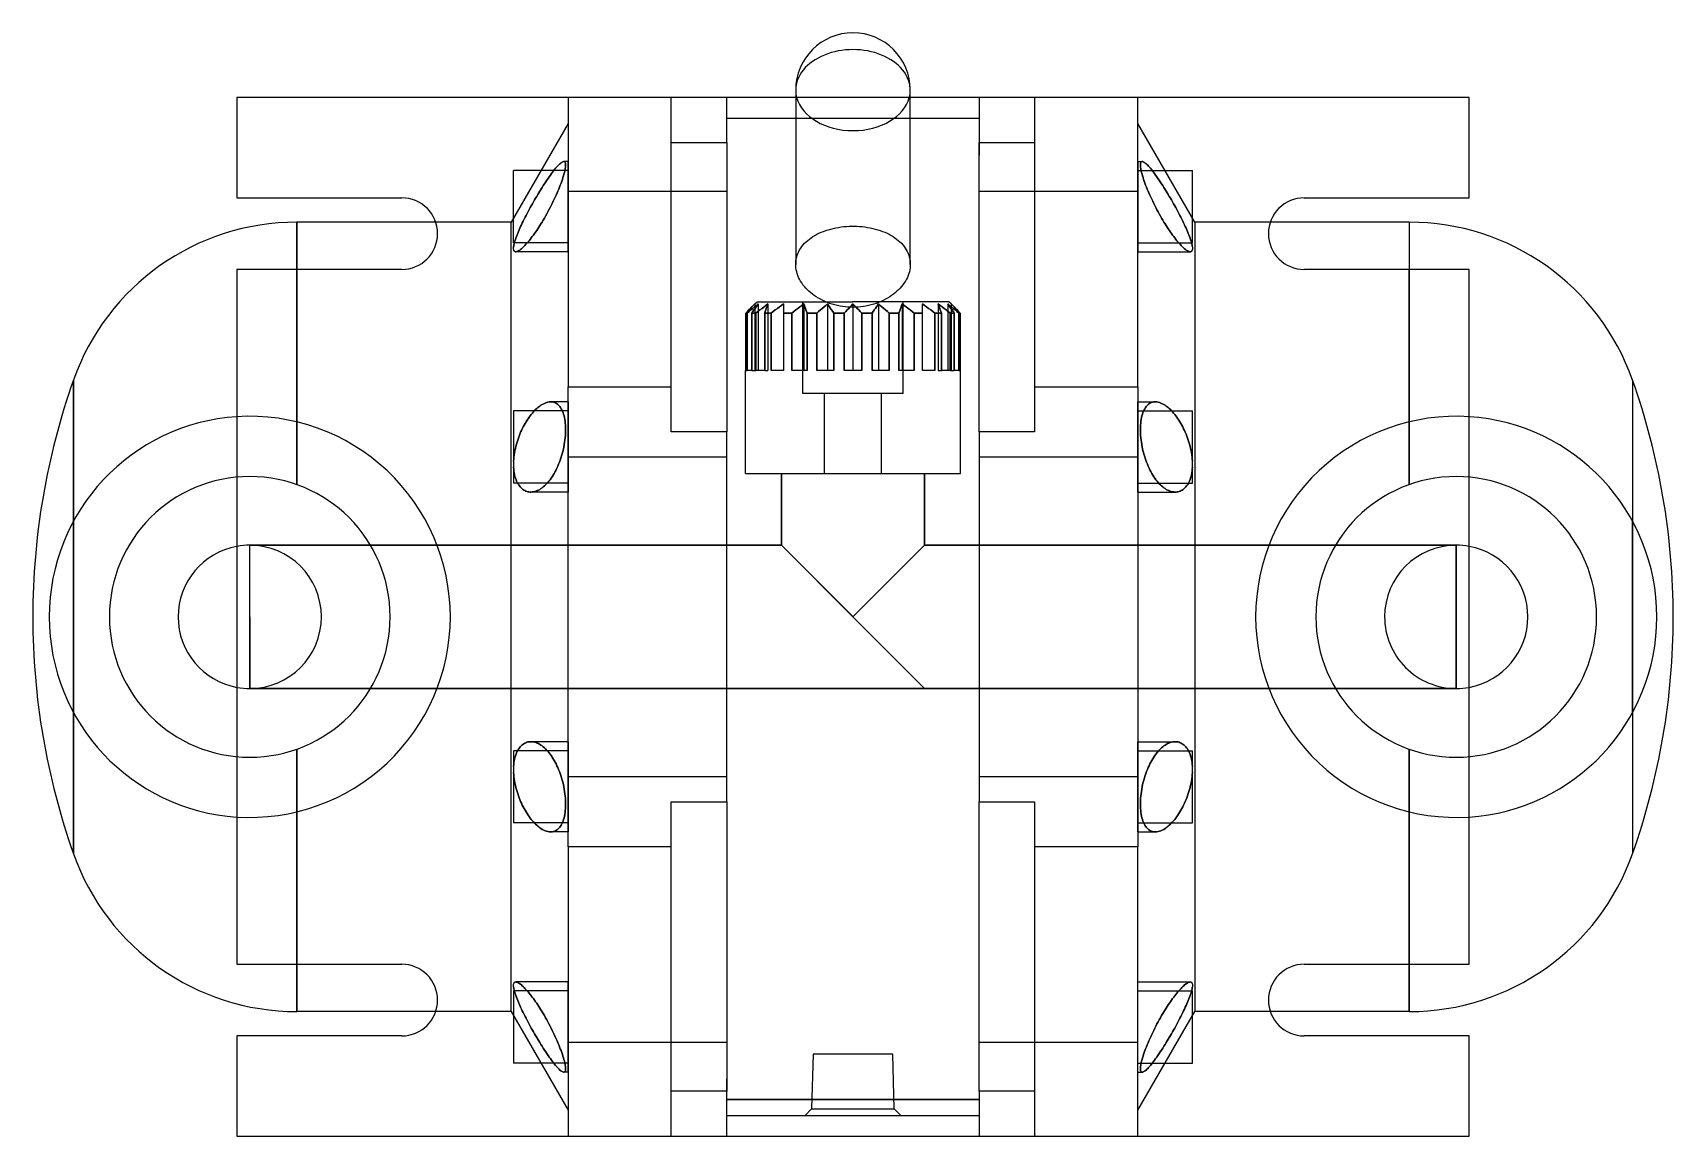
# Model space of a CAD drawing. Header units: millimetres. Extents: x -82 to 282, y -200 to 45.
import ezdxf

# ---------------------------------------------------------------- set-up
doc = ezdxf.new("R2010")
doc.units = ezdxf.units.MM
doc.layers.add('MAIN-1', color=7, linetype='Continuous')
doc.layers.add('MAIN-2', color=7, linetype='Continuous')

msp = doc.modelspace()

# ---------------------------------------------------------------- linework, layer by layer
at = {"layer": 'MAIN-1'}
for p, q in [((-36.51, 30.16), (-36.51, 7.94)), ((236.54, 30.16), (-36.51, 30.16)), ((87.31, 31.81), (87.31, 30.16)), ((112.71, 30.16), (112.71, 31.81)), ((236.54, 7.94), (236.54, 30.16)), ((-36.51, 7.94), (0, 7.94)), ((200.03, 7.94), (236.54, 7.94)), ((-23.27, 2.54), (-23.27, -7.94)), ((7.52, 2.54), (-23.27, 2.54)), ((223.3, 2.54), (192.5, 2.54)), ((223.3, 2.54), (223.3, -7.94)), ((-36.51, -7.94), (-36.51, -161.93)), ((0, -7.94), (-36.51, -7.94)), ((236.54, -7.94), (200.03, -7.94)), ((236.54, -161.93), (236.54, -7.94)), ((-72.75, -32.45), (-72.75, -63.75)), ((272.78, -32.45), (272.78, -63.75)), ((-72.75, -106.11), (-72.75, -137.41)), ((272.78, -106.11), (272.78, -137.41)), ((-36.51, -161.93), (0, -161.93)), ((-23.27, -161.93), (-23.27, -172.4)), ((200.03, -161.93), (236.54, -161.93)), ((223.3, -172.4), (223.3, -161.93)), ((7.52, -172.4), (-23.27, -172.4)), ((223.3, -172.4), (192.5, -172.4)), ((0, -177.8), (-36.51, -177.8)), ((-36.51, -177.8), (-36.51, -200.03)), ((236.54, -177.8), (200.03, -177.8)), ((236.54, -200.03), (236.54, -177.8)), ((-36.51, -200.03), (236.54, -200.03))]:
    msp.add_line(p, q, dxfattribs=at)
for centre, radius, start, end in [((100.01, 31.81), 12.7, 0, 180), ((0, 0), 7.94, 270, 90), ((200.03, 0), 7.94, 90, 270), ((-23.27, -49.94), 52.48, 90, 160.5288), ((223.3, -49.94), 52.48, 19.4712, 90), ((75.69, -84.93), 157.45, 160.5288, 180), ((124.33, -84.93), 157.45, 0, 19.4712), ((-33.67, -84.93), 44.45, 93.6654, 180), ((233.7, -84.93), 44.45, 0, 86.3347), ((-33.67, -84.93), 15.88, 100.3115, 180), ((233.7, -84.93), 15.88, 0, 79.6885), ((75.69, -84.93), 157.45, 180, 199.4712), ((-33.67, -84.93), 44.45, 180, 266.3346), ((-33.67, -84.93), 15.88, 180, 259.6885), ((233.7, -84.93), 15.88, 280.3115, 0), ((233.7, -84.93), 44.45, 273.6653, 0), ((124.33, -84.93), 157.45, 340.5288, 0), ((-23.27, -119.92), 52.48, 199.4712, 270), ((223.3, -119.92), 52.48, 270, 340.5288), ((0, -169.86), 7.94, 270, 90), ((200.03, -169.86), 7.94, 90, 270)]:
    msp.add_arc(centre, radius, start, end, dxfattribs=at)
for start_param, end_param in [(0, 0.184739), (2.956854, 3.141593)]:
    msp.add_ellipse((100.01, 31.81), major_axis=(-12.7, 0), ratio=0.707107, start_param=start_param, end_param=end_param, dxfattribs=at)
at = {"layer": 'MAIN-2'}
for p, q in [((-36.51, 30.16), (-36.51, 30.16)), ((36.87, 30.16), (36.87, -33.97)), ((59.75, -33.97), (59.75, 30.16)), ((72.07, 20.21), (72.07, 30.16)), ((87.31, 30.16), (87.31, -6.8)), ((112.71, -6.8), (112.71, 30.16)), ((127.95, 30.16), (127.95, 17.43)), ((140.27, 30.16), (140.27, -33.97)), ((163.16, -33.97), (163.16, 30.16)), ((236.54, 30.16), (236.54, 30.16)), ((72.07, 25.56), (127.95, 25.56)), ((36.87, 24.41), (24.24, 2.54)), ((175.78, 2.54), (163.16, 24.41)), ((59.75, 20.21), (72.07, 20.21)), ((72.07, 20.21), (72.07, -43.93)), ((127.95, 20.21), (140.27, 20.21)), ((127.95, -43.93), (127.95, 20.21)), ((34.11, 14.48), (34.32, 14.73)), ((34.32, 14.73), (34.11, 14.48)), ((34.32, 14.73), (34.52, 14.95)), ((34.52, 14.95), (34.32, 14.73)), ((34.52, 14.95), (34.71, 15.15)), ((34.71, 15.15), (34.52, 14.95)), ((34.71, 15.15), (34.89, 15.34)), ((34.89, 15.34), (34.71, 15.15)), ((34.89, 15.34), (35.07, 15.5)), ((35.07, 15.5), (34.89, 15.34)), ((35.07, 15.5), (35.24, 15.64)), ((35.24, 15.64), (35.07, 15.5)), ((35.24, 15.64), (35.4, 15.76)), ((35.4, 15.76), (35.24, 15.64)), ((35.4, 15.76), (35.55, 15.86)), ((35.55, 15.86), (35.4, 15.76)), ((35.55, 15.86), (35.69, 15.93)), ((35.69, 15.93), (35.55, 15.86)), ((35.69, 15.93), (35.82, 15.97)), ((35.82, 15.97), (35.69, 15.93)), ((35.82, 15.97), (35.93, 15.98)), ((35.93, 15.98), (35.82, 15.97)), ((35.93, 15.98), (36.03, 15.97)), ((36.03, 15.97), (35.93, 15.98)), ((36.87, 15.98), (35.93, 15.98)), ((36.87, 15.98), (35.93, 15.98)), ((36.03, 15.97), (36.11, 15.93)), ((36.11, 15.93), (36.03, 15.97)), ((36.11, 15.93), (36.18, 15.86)), ((36.18, 15.86), (36.11, 15.93)), ((36.18, 15.86), (36.24, 15.77)), ((36.24, 15.77), (36.18, 15.86)), ((36.24, 15.77), (36.28, 15.65)), ((36.28, 15.65), (36.24, 15.77)), ((36.29, 14.71), (36.25, 14.44)), ((36.25, 14.44), (36.29, 14.71)), ((36.28, 15.65), (36.31, 15.51)), ((36.31, 15.51), (36.28, 15.65)), ((36.32, 14.94), (36.29, 14.71)), ((36.29, 14.71), (36.32, 14.94)), ((36.31, 15.51), (36.33, 15.35)), ((36.33, 15.35), (36.31, 15.51)), ((36.33, 15.16), (36.32, 14.94)), ((36.32, 14.94), (36.33, 15.16)), ((36.33, 15.35), (36.33, 15.16)), ((36.33, 15.16), (36.33, 15.35)), ((36.87, 2.16), (36.87, 15.98)), ((163.16, 15.98), (163.16, 2.16)), ((163.16, 15.98), (164.1, 15.98)), ((163.16, 15.98), (164.1, 15.98)), ((163.7, 15.35), (163.71, 15.51)), ((163.71, 15.51), (163.7, 15.35)), ((163.7, 15.16), (163.7, 15.35)), ((163.7, 15.35), (163.7, 15.16)), ((163.71, 14.94), (163.7, 15.16)), ((163.7, 15.16), (163.71, 14.94)), ((163.71, 15.51), (163.74, 15.65)), ((163.74, 15.65), (163.71, 15.51)), ((163.73, 14.71), (163.71, 14.94)), ((163.71, 14.94), (163.73, 14.71)), ((163.77, 14.44), (163.73, 14.71)), ((163.73, 14.71), (163.77, 14.44)), ((163.74, 15.65), (163.79, 15.77)), ((163.79, 15.77), (163.74, 15.65)), ((163.79, 15.77), (163.84, 15.86)), ((163.84, 15.86), (163.79, 15.77)), ((163.84, 15.86), (163.92, 15.93)), ((163.92, 15.93), (163.84, 15.86)), ((163.92, 15.93), (164, 15.97)), ((164, 15.97), (163.92, 15.93)), ((164, 15.97), (164.1, 15.98)), ((164.1, 15.98), (164, 15.97)), ((164.1, 15.98), (164.21, 15.97)), ((164.21, 15.97), (164.1, 15.98)), ((164.21, 15.97), (164.34, 15.93)), ((164.34, 15.93), (164.21, 15.97)), ((164.34, 15.93), (164.48, 15.86)), ((164.48, 15.86), (164.34, 15.93)), ((164.48, 15.86), (164.63, 15.76)), ((164.63, 15.76), (164.48, 15.86)), ((164.63, 15.76), (164.79, 15.64)), ((164.79, 15.64), (164.63, 15.76)), ((164.79, 15.64), (164.96, 15.5)), ((164.96, 15.5), (164.79, 15.64)), ((164.96, 15.5), (165.13, 15.34)), ((165.13, 15.34), (164.96, 15.5)), ((165.13, 15.34), (165.32, 15.15)), ((165.32, 15.15), (165.13, 15.34)), ((165.32, 15.15), (165.51, 14.95)), ((165.51, 14.95), (165.32, 15.15)), ((165.51, 14.95), (165.71, 14.73)), ((165.71, 14.73), (165.51, 14.95)), ((165.71, 14.73), (165.92, 14.48)), ((165.92, 14.48), (165.71, 14.73)), ((24.8, 2.92), (24.8, 13.98)), ((36.87, 13.98), (24.8, 13.98)), ((36.87, 13.98), (24.8, 13.98)), ((31.38, 10.65), (31.65, 11.06)), ((31.65, 11.06), (31.38, 10.65)), ((31.65, 11.06), (31.91, 11.47)), ((31.91, 11.47), (31.65, 11.06)), ((31.91, 11.47), (32.17, 11.86)), ((32.17, 11.86), (31.91, 11.47)), ((32.17, 11.86), (32.44, 12.25)), ((32.44, 12.25), (32.17, 11.86)), ((32.44, 12.25), (32.69, 12.61)), ((32.69, 12.61), (32.44, 12.25)), ((32.69, 12.61), (32.94, 12.97)), ((32.94, 12.97), (32.69, 12.61)), ((32.94, 12.97), (33.19, 13.31)), ((33.19, 13.31), (32.94, 12.97)), ((33.19, 13.31), (33.43, 13.63)), ((33.43, 13.63), (33.19, 13.31)), ((33.43, 13.63), (33.67, 13.93)), ((33.67, 13.93), (33.43, 13.63)), ((33.67, 13.93), (33.89, 14.22)), ((33.89, 14.22), (33.67, 13.93)), ((33.89, 14.22), (34.11, 14.48)), ((34.11, 14.48), (33.89, 14.22)), ((35.31, 11.19), (35.15, 10.76)), ((35.15, 10.76), (35.31, 11.19)), ((35.47, 11.62), (35.31, 11.19)), ((35.31, 11.19), (35.47, 11.62)), ((35.61, 12.03), (35.47, 11.62)), ((35.47, 11.62), (35.61, 12.03)), ((35.74, 12.42), (35.61, 12.03)), ((35.61, 12.03), (35.74, 12.42)), ((35.86, 12.81), (35.74, 12.42)), ((35.74, 12.42), (35.86, 12.81)), ((35.96, 13.17), (35.86, 12.81)), ((35.86, 12.81), (35.96, 13.17)), ((36.06, 13.52), (35.96, 13.17)), ((35.96, 13.17), (36.06, 13.52)), ((36.13, 13.85), (36.06, 13.52)), ((36.06, 13.52), (36.13, 13.85)), ((36.2, 14.16), (36.13, 13.85)), ((36.13, 13.85), (36.2, 14.16)), ((36.25, 14.44), (36.2, 14.16)), ((36.2, 14.16), (36.25, 14.44)), ((163.16, 13.98), (175.23, 13.98)), ((163.16, 13.98), (175.23, 13.98)), ((163.82, 14.16), (163.77, 14.44)), ((163.77, 14.44), (163.82, 14.16)), ((163.89, 13.85), (163.82, 14.16)), ((163.82, 14.16), (163.89, 13.85)), ((163.97, 13.52), (163.89, 13.85)), ((163.89, 13.85), (163.97, 13.52)), ((164.06, 13.17), (163.97, 13.52)), ((163.97, 13.52), (164.06, 13.17)), ((164.17, 12.81), (164.06, 13.17)), ((164.06, 13.17), (164.17, 12.81)), ((164.29, 12.42), (164.17, 12.81)), ((164.17, 12.81), (164.29, 12.42)), ((164.42, 12.03), (164.29, 12.42)), ((164.29, 12.42), (164.42, 12.03)), ((164.56, 11.62), (164.42, 12.03)), ((164.42, 12.03), (164.56, 11.62)), ((164.71, 11.19), (164.56, 11.62)), ((164.56, 11.62), (164.71, 11.19)), ((164.87, 10.76), (164.71, 11.19)), ((164.71, 11.19), (164.87, 10.76)), ((165.92, 14.48), (166.13, 14.22)), ((166.13, 14.22), (165.92, 14.48)), ((166.13, 14.22), (166.36, 13.93)), ((166.36, 13.93), (166.13, 14.22)), ((166.36, 13.93), (166.59, 13.63)), ((166.59, 13.63), (166.36, 13.93)), ((166.59, 13.63), (166.83, 13.31)), ((166.83, 13.31), (166.59, 13.63)), ((166.83, 13.31), (167.08, 12.97)), ((167.08, 12.97), (166.83, 13.31)), ((167.08, 12.97), (167.33, 12.61)), ((167.33, 12.61), (167.08, 12.97)), ((167.33, 12.61), (167.59, 12.25)), ((167.59, 12.25), (167.33, 12.61)), ((167.59, 12.25), (167.85, 11.86)), ((167.85, 11.86), (167.59, 12.25)), ((167.85, 11.86), (168.11, 11.47)), ((168.11, 11.47), (167.85, 11.86)), ((168.11, 11.47), (168.38, 11.06)), ((168.38, 11.06), (168.11, 11.47)), ((168.38, 11.06), (168.65, 10.65)), ((168.65, 10.65), (168.38, 11.06)), ((175.23, 2.92), (175.23, 13.98)), ((-36.51, 7.94), (-36.51, 7.94)), ((0, 7.94), (0, 7.94)), ((29.44, 7.46), (29.2, 7.04)), ((29.2, 7.04), (29.44, 7.46)), ((29.68, 7.87), (29.44, 7.46)), ((29.44, 7.46), (29.68, 7.87)), ((29.92, 8.27), (29.68, 7.87)), ((29.68, 7.87), (29.92, 8.27)), ((30.15, 8.66), (29.92, 8.27)), ((29.92, 8.27), (30.15, 8.66)), ((30.38, 9.05), (30.15, 8.66)), ((30.15, 8.66), (30.38, 9.05)), ((30.61, 9.43), (30.38, 9.05)), ((30.38, 9.05), (30.61, 9.43)), ((30.85, 9.81), (30.61, 9.43)), ((30.61, 9.43), (30.85, 9.81)), ((30.85, 9.81), (31.11, 10.23)), ((31.11, 10.23), (30.85, 9.81)), ((31.11, 10.23), (31.38, 10.65)), ((31.38, 10.65), (31.11, 10.23)), ((33.82, 7.64), (33.6, 7.18)), ((33.6, 7.18), (33.82, 7.64)), ((34.03, 8.11), (33.82, 7.64)), ((33.82, 7.64), (34.03, 8.11)), ((34.24, 8.56), (34.03, 8.11)), ((34.03, 8.11), (34.24, 8.56)), ((34.44, 9.01), (34.24, 8.56)), ((34.24, 8.56), (34.44, 9.01)), ((34.63, 9.45), (34.44, 9.01)), ((34.44, 9.01), (34.63, 9.45)), ((34.81, 9.89), (34.63, 9.45)), ((34.63, 9.45), (34.81, 9.89)), ((34.98, 10.33), (34.81, 9.89)), ((34.81, 9.89), (34.98, 10.33)), ((35.15, 10.76), (34.98, 10.33)), ((34.98, 10.33), (35.15, 10.76)), ((72.07, 9.33), (36.87, 9.33)), ((163.16, 9.33), (127.95, 9.33)), ((165.04, 10.33), (164.87, 10.76)), ((164.87, 10.76), (165.04, 10.33)), ((165.22, 9.89), (165.04, 10.33)), ((165.04, 10.33), (165.22, 9.89)), ((165.4, 9.45), (165.22, 9.89)), ((165.22, 9.89), (165.4, 9.45)), ((165.59, 9.01), (165.4, 9.45)), ((165.4, 9.45), (165.59, 9.01)), ((165.78, 8.56), (165.59, 9.01)), ((165.59, 9.01), (165.78, 8.56)), ((165.99, 8.11), (165.78, 8.56)), ((165.78, 8.56), (165.99, 8.11)), ((166.21, 7.64), (165.99, 8.11)), ((165.99, 8.11), (166.21, 7.64)), ((166.43, 7.18), (166.21, 7.64)), ((166.21, 7.64), (166.43, 7.18)), ((168.65, 10.65), (168.91, 10.23)), ((168.91, 10.23), (168.65, 10.65)), ((168.91, 10.23), (169.18, 9.81)), ((169.18, 9.81), (168.91, 10.23)), ((169.18, 9.81), (169.41, 9.43)), ((169.41, 9.43), (169.18, 9.81)), ((169.41, 9.43), (169.65, 9.05)), ((169.65, 9.05), (169.41, 9.43)), ((169.65, 9.05), (169.88, 8.66)), ((169.88, 8.66), (169.65, 9.05)), ((169.88, 8.66), (170.11, 8.27)), ((170.11, 8.27), (169.88, 8.66)), ((170.11, 8.27), (170.35, 7.87)), ((170.35, 7.87), (170.11, 8.27)), ((170.35, 7.87), (170.58, 7.46)), ((170.58, 7.46), (170.35, 7.87)), ((170.58, 7.46), (170.82, 7.04)), ((170.82, 7.04), (170.58, 7.46)), ((200.03, 7.94), (200.03, 7.94)), ((236.54, 7.94), (236.54, 7.94)), ((27.57, 4.04), (27.35, 3.62)), ((27.35, 3.62), (27.57, 4.04)), ((27.79, 4.47), (27.57, 4.04)), ((27.57, 4.04), (27.79, 4.47)), ((28.02, 4.9), (27.79, 4.47)), ((27.79, 4.47), (28.02, 4.9)), ((28.25, 5.33), (28.02, 4.9)), ((28.02, 4.9), (28.25, 5.33)), ((28.49, 5.77), (28.25, 5.33)), ((28.25, 5.33), (28.49, 5.77)), ((28.72, 6.2), (28.49, 5.77)), ((28.49, 5.77), (28.72, 6.2)), ((28.96, 6.62), (28.72, 6.2)), ((28.72, 6.2), (28.96, 6.62)), ((29.2, 7.04), (28.96, 6.62)), ((28.96, 6.62), (29.2, 7.04)), ((31.88, 3.9), (31.62, 3.45)), ((31.62, 3.45), (31.88, 3.9)), ((32.14, 4.36), (31.88, 3.9)), ((31.88, 3.9), (32.14, 4.36)), ((32.39, 4.82), (32.14, 4.36)), ((32.14, 4.36), (32.39, 4.82)), ((32.64, 5.29), (32.39, 4.82)), ((32.39, 4.82), (32.64, 5.29)), ((32.89, 5.76), (32.64, 5.29)), ((32.64, 5.29), (32.89, 5.76)), ((33.13, 6.23), (32.89, 5.76)), ((32.89, 5.76), (33.13, 6.23)), ((33.37, 6.7), (33.13, 6.23)), ((33.13, 6.23), (33.37, 6.7)), ((33.6, 7.18), (33.37, 6.7)), ((33.37, 6.7), (33.6, 7.18)), ((166.66, 6.7), (166.43, 7.18)), ((166.43, 7.18), (166.66, 6.7)), ((166.89, 6.23), (166.66, 6.7)), ((166.66, 6.7), (166.89, 6.23)), ((167.13, 5.76), (166.89, 6.23)), ((166.89, 6.23), (167.13, 5.76)), ((167.38, 5.29), (167.13, 5.76)), ((167.13, 5.76), (167.38, 5.29)), ((167.63, 4.82), (167.38, 5.29)), ((167.38, 5.29), (167.63, 4.82)), ((167.89, 4.36), (167.63, 4.82)), ((167.63, 4.82), (167.89, 4.36)), ((168.14, 3.9), (167.89, 4.36)), ((167.89, 4.36), (168.14, 3.9)), ((168.4, 3.45), (168.14, 3.9)), ((168.14, 3.9), (168.4, 3.45)), ((170.82, 7.04), (171.06, 6.62)), ((171.06, 6.62), (170.82, 7.04)), ((171.06, 6.62), (171.3, 6.2)), ((171.3, 6.2), (171.06, 6.62)), ((171.3, 6.2), (171.54, 5.77)), ((171.54, 5.77), (171.3, 6.2)), ((171.54, 5.77), (171.77, 5.33)), ((171.77, 5.33), (171.54, 5.77)), ((171.77, 5.33), (172.01, 4.9)), ((172.01, 4.9), (171.77, 5.33)), ((172.01, 4.9), (172.23, 4.47)), ((172.23, 4.47), (172.01, 4.9)), ((172.23, 4.47), (172.46, 4.04)), ((172.46, 4.04), (172.23, 4.47)), ((172.46, 4.04), (172.68, 3.62)), ((172.68, 3.62), (172.46, 4.04)), ((-23.27, -55.61), (-23.27, 2.54)), ((24.24, 2.54), (7.52, 2.54)), ((24.24, -84.93), (24.24, 2.54)), ((24.8, -2.02), (24.8, 2.92)), ((25.71, 0.07), (25.56, -0.29)), ((25.56, -0.29), (25.71, 0.07)), ((25.86, 0.45), (25.71, 0.07)), ((25.71, 0.07), (25.86, 0.45)), ((26.02, 0.82), (25.86, 0.45)), ((25.86, 0.45), (26.02, 0.82)), ((26.19, 1.2), (26.02, 0.82)), ((26.02, 0.82), (26.19, 1.2)), ((26.36, 1.58), (26.19, 1.2)), ((26.19, 1.2), (26.36, 1.58)), ((26.54, 1.97), (26.36, 1.58)), ((26.36, 1.58), (26.54, 1.97)), ((26.73, 2.37), (26.54, 1.97)), ((26.54, 1.97), (26.73, 2.37)), ((26.93, 2.78), (26.73, 2.37)), ((26.73, 2.37), (26.93, 2.78)), ((27.14, 3.2), (26.93, 2.78)), ((26.93, 2.78), (27.14, 3.2)), ((27.35, 3.62), (27.14, 3.2)), ((27.14, 3.2), (27.35, 3.62)), ((29.19, -0.32), (29.43, 0.02)), ((29.43, 0.02), (29.19, -0.32)), ((29.43, 0.02), (29.67, 0.36)), ((29.67, 0.36), (29.43, 0.02)), ((29.67, 0.36), (29.91, 0.71)), ((29.91, 0.71), (29.67, 0.36)), ((29.91, 0.71), (30.14, 1.06)), ((30.14, 1.06), (29.91, 0.71)), ((30.14, 1.06), (30.38, 1.41)), ((30.38, 1.41), (30.14, 1.06)), ((30.38, 1.41), (30.61, 1.78)), ((30.61, 1.78), (30.38, 1.41)), ((30.61, 1.78), (30.85, 2.16)), ((30.85, 2.16), (30.61, 1.78)), ((31.11, 2.58), (30.85, 2.16)), ((30.85, 2.16), (31.11, 2.58)), ((31.36, 3.01), (31.11, 2.58)), ((31.11, 2.58), (31.36, 3.01)), ((31.62, 3.45), (31.36, 3.01)), ((31.36, 3.01), (31.62, 3.45)), ((36.87, -4.02), (36.87, 2.16)), ((92, -0.15), (92.47, 0.08)), ((92.47, 0.08), (92.96, 0.3)), ((92.96, 0.3), (93.47, 0.51)), ((93.47, 0.51), (93.99, 0.7)), ((93.99, 0.7), (94.53, 0.88)), ((94.53, 0.88), (95.08, 1.03)), ((95.08, 1.03), (95.64, 1.17)), ((95.64, 1.17), (96.22, 1.29)), ((96.22, 1.29), (96.8, 1.4)), ((96.8, 1.4), (97.39, 1.49)), ((97.39, 1.49), (97.97, 1.55)), ((97.97, 1.55), (98.56, 1.61)), ((98.56, 1.61), (99.15, 1.64)), ((99.15, 1.64), (99.73, 1.66)), ((99.73, 1.66), (100.3, 1.66)), ((100.3, 1.66), (100.88, 1.64)), ((100.88, 1.64), (101.46, 1.61)), ((101.46, 1.61), (102.05, 1.55)), ((102.05, 1.55), (102.64, 1.49)), ((102.64, 1.49), (103.22, 1.4)), ((103.22, 1.4), (103.81, 1.29)), ((103.81, 1.29), (104.38, 1.17)), ((104.38, 1.17), (104.94, 1.03)), ((104.94, 1.03), (105.5, 0.88)), ((105.5, 0.88), (106.04, 0.7)), ((106.04, 0.7), (106.56, 0.51)), ((106.56, 0.51), (107.07, 0.3)), ((107.07, 0.3), (107.55, 0.08)), ((107.55, 0.08), (108.02, -0.15)), ((163.16, 2.16), (163.16, -4.02)), ((168.66, 3.01), (168.4, 3.45)), ((168.4, 3.45), (168.66, 3.01)), ((168.92, 2.58), (168.66, 3.01)), ((168.66, 3.01), (168.92, 2.58)), ((169.18, 2.16), (168.92, 2.58)), ((168.92, 2.58), (169.18, 2.16)), ((169.41, 1.78), (169.18, 2.16)), ((169.18, 2.16), (169.41, 1.78)), ((169.65, 1.41), (169.41, 1.78)), ((169.41, 1.78), (169.65, 1.41)), ((169.88, 1.06), (169.65, 1.41)), ((169.65, 1.41), (169.88, 1.06)), ((170.12, 0.71), (169.88, 1.06)), ((169.88, 1.06), (170.12, 0.71)), ((170.36, 0.36), (170.12, 0.71)), ((170.12, 0.71), (170.36, 0.36)), ((170.6, 0.02), (170.36, 0.36)), ((170.36, 0.36), (170.6, 0.02)), ((170.84, -0.32), (170.6, 0.02)), ((170.6, 0.02), (170.84, -0.32)), ((172.68, 3.62), (172.89, 3.2)), ((172.89, 3.2), (172.68, 3.62)), ((172.89, 3.2), (173.09, 2.78)), ((173.09, 2.78), (172.89, 3.2)), ((173.09, 2.78), (173.29, 2.37)), ((173.29, 2.37), (173.09, 2.78)), ((173.29, 2.37), (173.48, 1.97)), ((173.48, 1.97), (173.29, 2.37)), ((173.48, 1.97), (173.66, 1.58)), ((173.66, 1.58), (173.48, 1.97)), ((173.66, 1.58), (173.83, 1.2)), ((173.83, 1.2), (173.66, 1.58)), ((173.83, 1.2), (174, 0.82)), ((174, 0.82), (173.83, 1.2)), ((174, 0.82), (174.16, 0.45)), ((174.16, 0.45), (174, 0.82)), ((174.16, 0.45), (174.32, 0.07)), ((174.32, 0.07), (174.16, 0.45)), ((174.32, 0.07), (174.46, -0.29)), ((174.46, -0.29), (174.32, 0.07)), ((175.23, -2.02), (175.23, 2.92)), ((175.78, 2.54), (175.78, -84.93)), ((192.5, 2.54), (175.78, 2.54)), ((223.3, 2.54), (223.3, -55.61)), ((36.87, -2.02), (24.8, -2.02)), ((36.87, -2.02), (24.8, -2.02)), ((24.83, -2.73), (24.8, -2.96)), ((24.8, -2.95), (24.83, -2.73)), ((24.8, -3.51), (24.8, -2.96)), ((24.8, -3.51), (24.83, -3.66)), ((24.83, -3.66), (24.8, -3.51)), ((24.87, -2.49), (24.83, -2.73)), ((24.83, -2.73), (24.87, -2.49)), ((24.93, -2.23), (24.87, -2.49)), ((24.87, -2.49), (24.93, -2.23)), ((24.93, -2.23), (25, -1.94)), ((25, -1.95), (24.93, -2.23)), ((25.09, -1.64), (25, -1.95)), ((25, -1.94), (25.09, -1.64)), ((25.19, -1.33), (25.09, -1.64)), ((25.09, -1.64), (25.19, -1.33)), ((25.3, -1), (25.19, -1.33)), ((25.19, -1.33), (25.3, -1)), ((25.43, -0.65), (25.3, -1)), ((25.3, -1), (25.43, -0.65)), ((25.56, -0.29), (25.43, -0.65)), ((25.43, -0.65), (25.56, -0.29)), ((25.99, -3.74), (26.16, -3.63)), ((26.16, -3.63), (25.99, -3.74)), ((26.16, -3.63), (26.33, -3.5)), ((26.33, -3.5), (26.16, -3.63)), ((26.33, -3.5), (26.51, -3.36)), ((26.51, -3.36), (26.33, -3.5)), ((26.51, -3.36), (26.7, -3.19)), ((26.7, -3.19), (26.51, -3.36)), ((26.7, -3.19), (26.9, -3.01)), ((26.9, -3.01), (26.7, -3.19)), ((26.9, -3.01), (27.11, -2.81)), ((27.11, -2.81), (26.9, -3.01)), ((27.11, -2.81), (27.32, -2.59)), ((27.32, -2.59), (27.11, -2.81)), ((27.32, -2.59), (27.54, -2.36)), ((27.54, -2.36), (27.32, -2.59)), ((27.54, -2.36), (27.76, -2.11)), ((27.76, -2.11), (27.54, -2.36)), ((27.76, -2.11), (27.99, -1.84)), ((27.99, -1.84), (27.76, -2.11)), ((27.99, -1.84), (28.23, -1.56)), ((28.23, -1.56), (27.99, -1.84)), ((28.23, -1.56), (28.46, -1.27)), ((28.46, -1.27), (28.23, -1.56)), ((28.46, -1.27), (28.7, -0.96)), ((28.7, -0.96), (28.46, -1.27)), ((28.7, -0.96), (28.94, -0.65)), ((28.94, -0.65), (28.7, -0.96)), ((28.94, -0.65), (29.19, -0.32)), ((29.19, -0.32), (28.94, -0.65)), ((87.99, -3.97), (88.19, -3.58)), ((88.19, -3.58), (88.43, -3.21)), ((88.43, -3.21), (88.69, -2.84)), ((88.69, -2.84), (88.98, -2.48)), ((88.98, -2.48), (89.29, -2.14)), ((89.29, -2.14), (89.62, -1.81)), ((89.62, -1.81), (89.98, -1.5)), ((89.98, -1.5), (90.35, -1.2)), ((90.35, -1.2), (90.73, -0.91)), ((90.73, -0.91), (91.13, -0.65)), ((91.13, -0.65), (91.56, -0.39)), ((91.56, -0.39), (92, -0.15)), ((108.02, -0.15), (108.47, -0.39)), ((108.47, -0.39), (108.89, -0.65)), ((108.89, -0.65), (109.29, -0.91)), ((109.29, -0.91), (109.68, -1.2)), ((109.68, -1.2), (110.05, -1.5)), ((110.05, -1.5), (110.4, -1.81)), ((110.4, -1.81), (110.73, -2.14)), ((110.73, -2.14), (111.04, -2.48)), ((111.04, -2.48), (111.33, -2.84)), ((111.33, -2.84), (111.59, -3.21)), ((111.59, -3.21), (111.83, -3.58)), ((111.83, -3.58), (112.04, -3.97)), ((163.16, -2.02), (175.23, -2.02)), ((163.16, -2.02), (175.23, -2.02)), ((171.08, -0.65), (170.84, -0.32)), ((170.84, -0.32), (171.08, -0.65)), ((171.32, -0.96), (171.08, -0.65)), ((171.08, -0.65), (171.32, -0.96)), ((171.56, -1.27), (171.32, -0.96)), ((171.32, -0.96), (171.56, -1.27)), ((171.8, -1.56), (171.56, -1.27)), ((171.56, -1.27), (171.8, -1.56)), ((172.03, -1.84), (171.8, -1.56)), ((171.8, -1.56), (172.03, -1.84)), ((172.26, -2.11), (172.03, -1.84)), ((172.03, -1.84), (172.26, -2.11)), ((172.49, -2.36), (172.26, -2.11)), ((172.26, -2.11), (172.49, -2.36)), ((172.71, -2.59), (172.49, -2.36)), ((172.49, -2.36), (172.71, -2.59)), ((172.92, -2.81), (172.71, -2.59)), ((172.71, -2.59), (172.92, -2.81)), ((173.13, -3.01), (172.92, -2.81)), ((172.92, -2.81), (173.13, -3.01)), ((173.32, -3.19), (173.13, -3.01)), ((173.13, -3.01), (173.32, -3.19)), ((173.51, -3.36), (173.32, -3.19)), ((173.32, -3.19), (173.51, -3.36)), ((173.7, -3.5), (173.51, -3.36)), ((173.51, -3.36), (173.7, -3.5)), ((173.87, -3.63), (173.7, -3.5)), ((173.7, -3.5), (173.87, -3.63)), ((174.04, -3.74), (173.87, -3.63)), ((173.87, -3.63), (174.04, -3.74)), ((174.46, -0.29), (174.6, -0.65)), ((174.6, -0.65), (174.46, -0.29)), ((174.6, -0.65), (174.72, -1)), ((174.72, -1), (174.6, -0.65)), ((174.72, -1), (174.84, -1.33)), ((174.84, -1.33), (174.72, -1)), ((174.84, -1.33), (174.94, -1.64)), ((174.94, -1.64), (174.84, -1.33)), ((174.94, -1.64), (175.02, -1.95)), ((175.02, -1.94), (174.94, -1.64)), ((175.09, -2.23), (175.02, -1.94)), ((175.02, -1.95), (175.1, -2.23)), ((175.15, -2.49), (175.09, -2.23)), ((175.1, -2.23), (175.15, -2.49)), ((175.15, -2.49), (175.2, -2.73)), ((175.2, -2.73), (175.15, -2.49)), ((175.23, -3.51), (175.19, -3.66)), ((175.19, -3.66), (175.23, -3.51)), ((175.2, -2.73), (175.23, -2.96)), ((175.23, -2.95), (175.2, -2.73)), ((175.23, -2.96), (175.23, -3.51)), ((24.83, -3.66), (24.89, -3.79)), ((24.88, -3.79), (24.83, -3.66)), ((24.95, -3.89), (24.88, -3.79)), ((24.89, -3.79), (24.96, -3.89)), ((25.04, -3.96), (24.95, -3.89)), ((24.96, -3.89), (25.04, -3.96)), ((25.04, -3.96), (25.15, -4)), ((25.15, -4), (25.04, -3.96)), ((25.15, -4), (25.27, -4.02)), ((25.27, -4.02), (25.15, -4)), ((25.27, -4.02), (25.39, -4.01)), ((25.39, -4.01), (25.27, -4.02)), ((36.87, -4.02), (25.27, -4.02)), ((36.87, -4.02), (25.27, -4.02)), ((25.39, -4.01), (25.53, -3.97)), ((25.53, -3.97), (25.39, -4.01)), ((25.53, -3.97), (25.67, -3.91)), ((25.67, -3.91), (25.53, -3.97)), ((25.67, -3.91), (25.83, -3.84)), ((25.83, -3.84), (25.67, -3.91)), ((25.83, -3.84), (25.99, -3.74)), ((25.99, -3.74), (25.83, -3.84)), ((87.31, -6.8), (87.33, -6.4)), ((87.33, -7.21), (87.31, -6.8)), ((87.33, -6.4), (87.37, -5.99)), ((87.37, -7.61), (87.33, -7.21)), ((87.37, -5.99), (87.44, -5.58)), ((87.44, -5.58), (87.53, -5.17)), ((87.53, -5.17), (87.66, -4.77)), ((87.66, -4.77), (87.81, -4.37)), ((87.81, -4.37), (87.99, -3.97)), ((112.04, -3.97), (112.22, -4.37)), ((112.22, -4.37), (112.37, -4.77)), ((112.37, -4.77), (112.49, -5.17)), ((112.49, -5.17), (112.59, -5.58)), ((112.59, -5.58), (112.66, -5.99)), ((112.66, -5.99), (112.7, -6.4)), ((112.7, -7.21), (112.66, -7.61)), ((112.7, -6.4), (112.71, -6.8)), ((112.71, -6.8), (112.7, -7.21)), ((163.16, -4.02), (174.76, -4.02)), ((163.16, -4.02), (174.76, -4.02)), ((174.2, -3.84), (174.04, -3.74)), ((174.04, -3.74), (174.2, -3.84)), ((174.35, -3.91), (174.2, -3.84)), ((174.2, -3.84), (174.35, -3.91)), ((174.5, -3.97), (174.35, -3.91)), ((174.35, -3.91), (174.5, -3.97)), ((174.63, -4.01), (174.5, -3.97)), ((174.5, -3.97), (174.63, -4.01)), ((174.76, -4.02), (174.63, -4.01)), ((174.63, -4.01), (174.76, -4.02)), ((174.88, -4), (174.76, -4.02)), ((174.76, -4.02), (174.88, -4)), ((174.98, -3.96), (174.88, -4)), ((174.88, -4), (174.98, -3.96)), ((175.07, -3.89), (174.98, -3.96)), ((174.98, -3.96), (175.07, -3.89)), ((175.14, -3.79), (175.07, -3.89)), ((175.07, -3.89), (175.14, -3.79)), ((175.19, -3.66), (175.14, -3.79)), ((175.14, -3.79), (175.19, -3.66)), ((-36.51, -7.94), (-36.51, -7.94)), ((-23.27, -7.94), (-23.27, -55.61)), ((0, -7.94), (0, -7.94)), ((87.43, -8.03), (87.37, -7.61)), ((87.53, -8.45), (87.43, -8.03)), ((87.65, -8.86), (87.53, -8.45)), ((87.79, -9.28), (87.65, -8.86)), ((87.97, -9.7), (87.79, -9.28)), ((88.17, -10.11), (87.97, -9.7)), ((88.4, -10.52), (88.17, -10.11)), ((88.65, -10.92), (88.4, -10.52)), ((111.63, -10.52), (111.37, -10.92)), ((111.86, -10.11), (111.63, -10.52)), ((112.06, -9.7), (111.86, -10.11)), ((112.23, -9.28), (112.06, -9.7)), ((112.38, -8.86), (112.23, -9.28)), ((112.5, -8.45), (112.38, -8.86)), ((112.59, -8.03), (112.5, -8.45)), ((112.66, -7.61), (112.59, -8.03)), ((200.03, -7.94), (200.03, -7.94)), ((223.3, -55.61), (223.3, -7.94)), ((236.54, -7.94), (236.54, -7.94)), ((88.93, -11.31), (88.65, -10.92)), ((89.24, -11.69), (88.93, -11.31)), ((89.56, -12.07), (89.24, -11.69)), ((89.9, -12.42), (89.56, -12.07)), ((90.26, -12.77), (89.9, -12.42)), ((90.64, -13.1), (90.26, -12.77)), ((91.03, -13.41), (90.64, -13.1)), ((91.44, -13.71), (91.03, -13.41)), ((91.88, -14), (91.44, -13.71)), ((92.33, -14.28), (91.88, -14)), ((92.81, -14.54), (92.33, -14.28)), ((107.69, -14.28), (107.22, -14.54)), ((108.15, -14), (107.69, -14.28)), ((108.58, -13.71), (108.15, -14)), ((108.99, -13.41), (108.58, -13.71)), ((109.38, -13.1), (108.99, -13.41)), ((109.76, -12.77), (109.38, -13.1)), ((110.12, -12.42), (109.76, -12.77)), ((110.47, -12.07), (110.12, -12.42)), ((110.79, -11.69), (110.47, -12.07)), ((111.09, -11.31), (110.79, -11.69)), ((111.37, -10.92), (111.09, -11.31)), ((76.28, -17.62), (76.62, -17.26)), ((76.62, -17.26), (76.28, -17.62)), ((76.28, -17.62), (76.62, -17.26)), ((76.62, -17.26), (76.28, -17.62)), ((76.28, -17.62), (76.58, -17.62)), ((76.58, -17.62), (76.28, -17.62)), ((76.28, -17.62), (76.28, -30.32)), ((76.28, -30.32), (76.28, -17.62)), ((76.28, -17.62), (76.58, -17.62)), ((76.58, -17.62), (76.28, -17.62)), ((76.28, -17.62), (76.28, -30.32)), ((76.28, -30.32), (76.28, -17.62)), ((77, -17.26), (76.58, -17.62)), ((76.58, -17.62), (77, -17.26)), ((77, -17.26), (76.58, -17.62)), ((76.58, -17.62), (77, -17.26)), ((76.58, -30.32), (76.58, -17.62)), ((76.58, -17.62), (76.58, -30.32)), ((76.58, -30.32), (76.58, -17.62)), ((76.58, -17.62), (76.58, -30.32)), ((76.62, -17.26), (76.95, -16.91)), ((76.95, -16.91), (76.62, -17.26)), ((76.62, -17.26), (76.95, -16.91)), ((76.95, -16.91), (76.62, -17.26)), ((76.95, -16.91), (77.28, -16.56)), ((77.28, -16.56), (76.95, -16.91)), ((76.95, -16.91), (77.28, -16.56)), ((77.28, -16.56), (76.95, -16.91)), ((77.4, -16.91), (77, -17.26)), ((77, -17.26), (77.4, -16.91)), ((77.4, -16.91), (77, -17.26)), ((77, -17.26), (77.4, -16.91)), ((77.28, -16.56), (77.6, -16.23)), ((77.6, -16.23), (77.28, -16.56)), ((77.28, -16.56), (77.6, -16.23)), ((77.6, -16.23), (77.28, -16.56)), ((77.81, -16.56), (77.4, -16.91)), ((77.4, -16.91), (77.81, -16.56)), ((77.81, -16.56), (77.4, -16.91)), ((77.4, -16.91), (77.81, -16.56)), ((77.59, -17.62), (77.83, -17.26)), ((77.83, -17.26), (77.59, -17.62)), ((77.59, -17.62), (77.83, -17.26)), ((77.83, -17.26), (77.59, -17.62)), ((77.59, -17.62), (78.48, -17.62)), ((78.48, -17.62), (77.59, -17.62)), ((77.59, -17.62), (77.59, -30.32)), ((77.59, -30.32), (77.59, -17.62)), ((77.59, -17.62), (78.48, -17.62)), ((78.48, -17.62), (77.59, -17.62)), ((77.59, -17.62), (77.59, -30.32)), ((77.59, -30.32), (77.59, -17.62)), ((77.6, -16.23), (77.92, -15.9)), ((77.92, -15.9), (77.6, -16.23)), ((77.6, -16.23), (77.92, -15.9)), ((77.92, -15.9), (77.6, -16.23)), ((78.2, -16.23), (77.81, -16.56)), ((77.81, -16.56), (78.2, -16.23)), ((78.2, -16.23), (77.81, -16.56)), ((77.81, -16.56), (78.2, -16.23)), ((77.83, -17.26), (78.07, -16.91)), ((78.07, -16.91), (77.83, -17.26)), ((77.83, -17.26), (78.07, -16.91)), ((78.07, -16.91), (77.83, -17.26)), ((77.92, -15.9), (78.23, -15.59)), ((78.23, -15.59), (77.92, -15.9)), ((77.92, -15.9), (78.23, -15.59)), ((78.23, -15.59), (77.92, -15.9)), ((78.07, -16.91), (78.3, -16.56)), ((78.3, -16.56), (78.07, -16.91)), ((78.07, -16.91), (78.3, -16.56)), ((78.3, -16.56), (78.07, -16.91)), ((78.59, -15.9), (78.2, -16.23)), ((78.2, -16.23), (78.59, -15.9)), ((78.59, -15.9), (78.2, -16.23)), ((78.2, -16.23), (78.59, -15.9)), ((78.23, -15.59), (78.74, -15.08)), ((78.23, -15.59), (78.74, -15.08)), ((78.23, -15.59), (78.23, -30.32)), ((78.23, -15.59), (78.23, -30.32)), ((78.3, -16.56), (78.53, -16.23)), ((78.53, -16.23), (78.3, -16.56)), ((78.3, -16.56), (78.53, -16.23)), ((78.53, -16.23), (78.3, -16.56)), ((78.95, -17.26), (78.48, -17.62)), ((78.48, -17.62), (78.95, -17.26)), ((78.95, -17.26), (78.48, -17.62)), ((78.48, -17.62), (78.95, -17.26)), ((78.48, -30.32), (78.48, -17.62)), ((78.48, -17.62), (78.48, -30.32)), ((78.48, -30.32), (78.48, -17.62)), ((78.48, -17.62), (78.48, -30.32)), ((78.53, -16.23), (78.75, -15.9)), ((78.75, -15.9), (78.53, -16.23)), ((78.53, -16.23), (78.75, -15.9)), ((78.75, -15.9), (78.53, -16.23)), ((78.97, -15.59), (78.59, -15.9)), ((78.59, -15.9), (78.97, -15.59)), ((78.97, -15.59), (78.59, -15.9)), ((78.59, -15.9), (78.97, -15.59)), ((78.74, -15.08), (100.01, -15.08)), ((78.75, -15.9), (78.97, -15.59)), ((78.97, -15.59), (78.75, -15.9)), ((78.75, -15.9), (78.97, -15.59)), ((78.97, -15.59), (78.75, -15.9)), ((79.4, -16.91), (78.95, -17.26)), ((78.95, -17.26), (79.4, -16.91)), ((79.4, -16.91), (78.95, -17.26)), ((78.95, -17.26), (79.4, -16.91)), ((78.97, -15.59), (78.97, -30.32)), ((78.97, -15.59), (78.97, -30.32)), ((78.97, -15.59), (78.97, -30.32)), ((78.97, -15.59), (78.97, -30.32)), ((79.85, -16.56), (79.4, -16.91)), ((79.4, -16.91), (79.85, -16.56)), ((79.85, -16.56), (79.4, -16.91)), ((79.4, -16.91), (79.85, -16.56)), ((80.29, -16.23), (79.85, -16.56)), ((79.85, -16.56), (80.29, -16.23)), ((80.29, -16.23), (79.85, -16.56)), ((79.85, -16.56), (80.29, -16.23)), ((80.72, -15.9), (80.29, -16.23)), ((80.29, -16.23), (80.72, -15.9)), ((80.72, -15.9), (80.29, -16.23)), ((80.29, -16.23), (80.72, -15.9)), ((80.44, -17.62), (80.56, -17.26)), ((80.56, -17.26), (80.44, -17.62)), ((80.44, -17.62), (80.56, -17.26)), ((80.56, -17.26), (80.44, -17.62)), ((80.44, -17.62), (81.85, -17.62)), ((81.85, -17.62), (80.44, -17.62)), ((80.44, -17.62), (80.44, -30.32)), ((80.44, -30.32), (80.44, -17.62)), ((80.44, -17.62), (81.85, -17.62)), ((81.85, -17.62), (80.44, -17.62)), ((80.44, -17.62), (80.44, -30.32)), ((80.44, -30.32), (80.44, -17.62)), ((80.56, -17.26), (80.68, -16.91)), ((80.68, -16.91), (80.56, -17.26)), ((80.56, -17.26), (80.68, -16.91)), ((80.68, -16.91), (80.56, -17.26)), ((80.68, -16.91), (80.8, -16.56)), ((80.8, -16.56), (80.68, -16.91)), ((80.68, -16.91), (80.8, -16.56)), ((80.8, -16.56), (80.68, -16.91)), ((81.15, -15.59), (80.72, -15.9)), ((80.72, -15.9), (81.15, -15.59)), ((81.15, -15.59), (80.72, -15.9)), ((80.72, -15.9), (81.15, -15.59)), ((80.8, -16.56), (80.92, -16.23)), ((80.92, -16.23), (80.8, -16.56)), ((80.8, -16.56), (80.92, -16.23)), ((80.92, -16.23), (80.8, -16.56)), ((80.92, -16.23), (81.04, -15.9)), ((81.04, -15.9), (80.92, -16.23)), ((80.92, -16.23), (81.04, -15.9)), ((81.04, -15.9), (80.92, -16.23)), ((81.04, -15.9), (81.15, -15.59)), ((81.15, -15.59), (81.04, -15.9)), ((81.04, -15.9), (81.15, -15.59)), ((81.15, -15.59), (81.04, -15.9)), ((81.15, -15.59), (81.15, -30.32)), ((81.15, -15.59), (81.15, -30.32)), ((81.15, -15.59), (81.15, -30.32)), ((81.15, -15.59), (81.15, -30.32)), ((82.33, -17.26), (81.85, -17.62)), ((81.85, -17.62), (82.33, -17.26)), ((82.33, -17.26), (81.85, -17.62)), ((81.85, -17.62), (82.33, -17.26)), ((81.85, -30.32), (81.85, -17.62)), ((81.85, -17.62), (81.85, -30.32)), ((81.85, -30.32), (81.85, -17.62)), ((81.85, -17.62), (81.85, -30.32)), ((82.8, -16.91), (82.33, -17.26)), ((82.33, -17.26), (82.8, -16.91)), ((82.8, -16.91), (82.33, -17.26)), ((82.33, -17.26), (82.8, -16.91)), ((83.26, -16.56), (82.8, -16.91)), ((82.8, -16.91), (83.26, -16.56)), ((83.26, -16.56), (82.8, -16.91)), ((82.8, -16.91), (83.26, -16.56)), ((83.72, -16.23), (83.26, -16.56)), ((83.26, -16.56), (83.72, -16.23)), ((83.72, -16.23), (83.26, -16.56)), ((83.26, -16.56), (83.72, -16.23)), ((84.17, -15.9), (83.72, -16.23)), ((83.72, -16.23), (84.17, -15.9)), ((84.17, -15.9), (83.72, -16.23)), ((83.72, -16.23), (84.17, -15.9)), ((84.61, -15.59), (84.17, -15.9)), ((84.17, -15.9), (84.61, -15.59)), ((84.61, -15.59), (84.17, -15.9)), ((84.17, -15.9), (84.61, -15.59)), ((84.61, -15.59), (84.61, -15.9)), ((84.61, -15.9), (84.61, -16.23)), ((84.61, -16.23), (84.61, -16.56)), ((84.61, -16.56), (84.61, -16.91)), ((84.61, -16.91), (84.61, -17.26)), ((84.61, -17.26), (84.61, -17.62)), ((84.61, -17.62), (86.46, -17.62)), ((86.46, -17.62), (84.61, -17.62)), ((84.61, -17.62), (86.46, -17.62)), ((86.46, -17.62), (84.61, -17.62)), ((84.61, -17.62), (84.61, -30.32)), ((86.92, -17.26), (86.46, -17.62)), ((86.46, -17.62), (86.92, -17.26)), ((86.92, -17.26), (86.46, -17.62)), ((86.46, -17.62), (86.92, -17.26)), ((86.46, -30.32), (86.46, -17.62)), ((86.46, -17.62), (86.46, -30.32)), ((86.46, -30.32), (86.46, -17.62)), ((86.46, -17.62), (86.46, -30.32)), ((87.37, -16.91), (86.92, -17.26)), ((86.92, -17.26), (87.37, -16.91)), ((87.37, -16.91), (86.92, -17.26)), ((86.92, -17.26), (87.37, -16.91)), ((87.82, -16.56), (87.37, -16.91)), ((87.37, -16.91), (87.82, -16.56)), ((87.82, -16.56), (87.37, -16.91)), ((87.37, -16.91), (87.82, -16.56)), ((88.26, -16.23), (87.82, -16.56)), ((87.82, -16.56), (88.26, -16.23)), ((88.26, -16.23), (87.82, -16.56)), ((87.82, -16.56), (88.26, -16.23)), ((88.69, -15.9), (88.26, -16.23)), ((88.26, -16.23), (88.69, -15.9)), ((88.69, -15.9), (88.26, -16.23)), ((88.26, -16.23), (88.69, -15.9)), ((89.12, -15.59), (88.69, -15.9)), ((88.69, -15.9), (89.12, -15.59)), ((89.12, -15.59), (88.69, -15.9)), ((88.69, -15.9), (89.12, -15.59)), ((88.9, -35.4), (88.9, -15.08)), ((88.9, -35.4), (88.9, -15.08)), ((89.24, -15.9), (89.12, -15.59)), ((89.12, -15.59), (89.24, -15.9)), ((89.12, -15.59), (89.12, -30.32)), ((89.12, -15.59), (89.12, -30.32)), ((89.24, -15.9), (89.12, -15.59)), ((89.12, -15.59), (89.24, -15.9)), ((89.12, -15.59), (89.12, -30.32)), ((89.12, -15.59), (89.12, -30.32)), ((89.35, -16.23), (89.24, -15.9)), ((89.24, -15.9), (89.35, -16.23)), ((89.35, -16.23), (89.24, -15.9)), ((89.24, -15.9), (89.35, -16.23)), ((89.47, -16.56), (89.35, -16.23)), ((89.35, -16.23), (89.47, -16.56)), ((89.47, -16.56), (89.35, -16.23)), ((89.35, -16.23), (89.47, -16.56)), ((89.59, -16.91), (89.47, -16.56)), ((89.47, -16.56), (89.59, -16.91)), ((89.59, -16.91), (89.47, -16.56)), ((89.47, -16.56), (89.59, -16.91)), ((89.71, -17.26), (89.59, -16.91)), ((89.59, -16.91), (89.71, -17.26)), ((89.71, -17.26), (89.59, -16.91)), ((89.59, -16.91), (89.71, -17.26)), ((89.84, -17.62), (89.71, -17.26)), ((89.71, -17.26), (89.84, -17.62)), ((89.84, -17.62), (89.71, -17.26)), ((89.71, -17.26), (89.84, -17.62)), ((89.84, -17.62), (91.98, -17.62)), ((91.98, -17.62), (89.84, -17.62)), ((89.84, -17.62), (89.84, -30.32)), ((89.84, -30.32), (89.84, -17.62)), ((89.84, -17.62), (91.98, -17.62)), ((91.98, -17.62), (89.84, -17.62)), ((89.84, -17.62), (89.84, -30.32)), ((89.84, -30.32), (89.84, -17.62)), ((92.4, -17.26), (91.98, -17.62)), ((91.98, -17.62), (92.4, -17.26)), ((92.4, -17.26), (91.98, -17.62)), ((91.98, -17.62), (92.4, -17.26)), ((91.98, -30.32), (91.98, -17.62)), ((91.98, -17.62), (91.98, -30.32)), ((91.98, -30.32), (91.98, -17.62)), ((91.98, -17.62), (91.98, -30.32)), ((92.81, -16.91), (92.4, -17.26)), ((92.4, -17.26), (92.81, -16.91)), ((92.81, -16.91), (92.4, -17.26)), ((92.4, -17.26), (92.81, -16.91)), ((93.3, -14.8), (92.81, -14.54)), ((93.21, -16.56), (92.81, -16.91)), ((92.81, -16.91), (93.21, -16.56)), ((93.21, -16.56), (92.81, -16.91)), ((92.81, -16.91), (93.21, -16.56)), ((93.6, -16.23), (93.21, -16.56)), ((93.21, -16.56), (93.6, -16.23)), ((93.6, -16.23), (93.21, -16.56)), ((93.21, -16.56), (93.6, -16.23)), ((93.81, -15.03), (93.3, -14.8)), ((93.99, -15.9), (93.6, -16.23)), ((93.6, -16.23), (93.99, -15.9)), ((93.99, -15.9), (93.6, -16.23)), ((93.6, -16.23), (93.99, -15.9)), ((94.34, -15.25), (93.81, -15.03)), ((94.38, -15.59), (93.99, -15.9)), ((93.99, -15.9), (94.38, -15.59)), ((94.38, -15.59), (93.99, -15.9)), ((93.99, -15.9), (94.38, -15.59)), ((94.88, -15.45), (94.34, -15.25)), ((94.6, -15.9), (94.38, -15.59)), ((94.38, -15.59), (94.6, -15.9)), ((94.38, -15.59), (94.38, -30.32)), ((94.38, -15.59), (94.38, -30.32)), ((94.6, -15.9), (94.38, -15.59)), ((94.38, -15.59), (94.6, -15.9)), ((94.38, -15.59), (94.38, -30.32)), ((94.38, -15.59), (94.38, -30.32)), ((94.82, -16.23), (94.6, -15.9)), ((94.6, -15.9), (94.82, -16.23)), ((94.82, -16.23), (94.6, -15.9)), ((94.6, -15.9), (94.82, -16.23)), ((95.05, -16.56), (94.82, -16.23)), ((94.82, -16.23), (95.05, -16.56)), ((95.05, -16.56), (94.82, -16.23)), ((94.82, -16.23), (95.05, -16.56)), ((95.43, -15.63), (94.88, -15.45)), ((95.28, -16.91), (95.05, -16.56)), ((95.05, -16.56), (95.28, -16.91)), ((95.28, -16.91), (95.05, -16.56)), ((95.05, -16.56), (95.28, -16.91)), ((95.52, -17.26), (95.28, -16.91)), ((95.28, -16.91), (95.52, -17.26)), ((95.52, -17.26), (95.28, -16.91)), ((95.28, -16.91), (95.52, -17.26)), ((95.99, -15.79), (95.43, -15.63)), ((95.76, -17.62), (95.52, -17.26)), ((95.52, -17.26), (95.76, -17.62)), ((95.76, -17.62), (95.52, -17.26)), ((95.52, -17.26), (95.76, -17.62)), ((95.76, -17.62), (98.06, -17.62)), ((98.06, -17.62), (95.76, -17.62)), ((95.76, -17.62), (95.76, -30.32)), ((95.76, -30.32), (95.76, -17.62)), ((95.76, -17.62), (98.06, -17.62)), ((98.06, -17.62), (95.76, -17.62)), ((95.76, -17.62), (95.76, -30.32)), ((95.76, -30.32), (95.76, -17.62)), ((96.56, -15.92), (95.99, -15.79)), ((97.14, -16.04), (96.56, -15.92)), ((97.71, -16.13), (97.14, -16.04)), ((98.29, -16.21), (97.71, -16.13)), ((98.06, -17.62), (98.4, -17.26)), ((98.4, -17.26), (98.06, -17.62)), ((98.06, -17.62), (98.4, -17.26)), ((98.4, -17.26), (98.06, -17.62)), ((98.06, -30.32), (98.06, -17.62)), ((98.06, -17.62), (98.06, -30.32)), ((98.06, -30.32), (98.06, -17.62)), ((98.06, -17.62), (98.06, -30.32)), ((98.87, -16.26), (98.29, -16.21)), ((98.4, -17.26), (98.73, -16.91)), ((98.73, -16.91), (98.4, -17.26)), ((98.4, -17.26), (98.73, -16.91)), ((98.73, -16.91), (98.4, -17.26)), ((98.73, -16.91), (99.06, -16.56)), ((99.06, -16.56), (98.73, -16.91)), ((98.73, -16.91), (99.06, -16.56)), ((99.06, -16.56), (98.73, -16.91)), ((99.45, -16.29), (98.87, -16.26)), ((99.06, -16.56), (99.38, -16.23)), ((99.38, -16.23), (99.06, -16.56)), ((99.06, -16.56), (99.38, -16.23)), ((99.38, -16.23), (99.06, -16.56)), ((99.38, -16.23), (99.7, -15.9)), ((99.7, -15.9), (99.38, -16.23)), ((99.38, -16.23), (99.7, -15.9)), ((99.7, -15.9), (99.38, -16.23)), ((100.01, -16.3), (99.45, -16.29)), ((99.7, -15.9), (100.01, -15.59)), ((100.01, -15.59), (99.7, -15.9)), ((99.7, -15.9), (100.01, -15.59)), ((100.01, -15.59), (99.7, -15.9)), ((121.28, -15.08), (100.01, -15.08)), ((100.01, -15.59), (100.33, -15.9)), ((100.33, -15.9), (100.01, -15.59)), ((100.01, -15.59), (100.33, -15.9)), ((100.33, -15.9), (100.01, -15.59)), ((100.01, -15.59), (100.01, -30.32)), ((100.01, -15.59), (100.01, -30.32)), ((100.01, -15.59), (100.01, -30.32)), ((100.01, -15.59), (100.01, -30.32)), ((100.58, -16.29), (100.01, -16.3)), ((100.33, -15.9), (100.64, -16.23)), ((100.64, -16.23), (100.33, -15.9)), ((100.33, -15.9), (100.64, -16.23)), ((100.64, -16.23), (100.33, -15.9)), ((101.15, -16.26), (100.58, -16.29)), ((100.64, -16.23), (100.97, -16.56)), ((100.97, -16.56), (100.64, -16.23)), ((100.64, -16.23), (100.97, -16.56)), ((100.97, -16.56), (100.64, -16.23)), ((100.97, -16.56), (101.29, -16.91)), ((101.29, -16.91), (100.97, -16.56)), ((100.97, -16.56), (101.29, -16.91)), ((101.29, -16.91), (100.97, -16.56)), ((101.73, -16.21), (101.15, -16.26)), ((101.29, -16.91), (101.63, -17.26)), ((101.63, -17.26), (101.29, -16.91)), ((101.29, -16.91), (101.63, -17.26)), ((101.63, -17.26), (101.29, -16.91)), ((101.63, -17.26), (101.96, -17.62)), ((101.96, -17.62), (101.63, -17.26)), ((101.63, -17.26), (101.96, -17.62)), ((101.96, -17.62), (101.63, -17.26)), ((102.31, -16.13), (101.73, -16.21)), ((101.96, -30.32), (101.96, -17.62)), ((101.96, -17.62), (104.27, -17.62)), ((104.27, -17.62), (101.96, -17.62)), ((101.96, -17.62), (101.96, -30.32)), ((101.96, -30.32), (101.96, -17.62)), ((101.96, -17.62), (104.27, -17.62)), ((104.27, -17.62), (101.96, -17.62)), ((101.96, -17.62), (101.96, -30.32)), ((102.89, -16.04), (102.31, -16.13)), ((103.46, -15.92), (102.89, -16.04)), ((104.03, -15.79), (103.46, -15.92)), ((104.6, -15.63), (104.03, -15.79)), ((104.27, -17.62), (104.51, -17.26)), ((104.51, -17.26), (104.27, -17.62)), ((104.27, -17.62), (104.51, -17.26)), ((104.51, -17.26), (104.27, -17.62)), ((104.27, -17.62), (104.27, -30.32)), ((104.27, -30.32), (104.27, -17.62)), ((104.27, -17.62), (104.27, -30.32)), ((104.27, -30.32), (104.27, -17.62)), ((104.51, -17.26), (104.74, -16.91)), ((104.74, -16.91), (104.51, -17.26)), ((104.51, -17.26), (104.74, -16.91)), ((104.74, -16.91), (104.51, -17.26)), ((105.15, -15.45), (104.6, -15.63)), ((104.74, -16.91), (104.98, -16.56)), ((104.98, -16.56), (104.74, -16.91)), ((104.74, -16.91), (104.98, -16.56)), ((104.98, -16.56), (104.74, -16.91)), ((104.98, -16.56), (105.2, -16.23)), ((105.2, -16.23), (104.98, -16.56)), ((104.98, -16.56), (105.2, -16.23)), ((105.2, -16.23), (104.98, -16.56)), ((105.69, -15.25), (105.15, -15.45)), ((105.2, -16.23), (105.43, -15.9)), ((105.43, -15.9), (105.2, -16.23)), ((105.2, -16.23), (105.43, -15.9)), ((105.43, -15.9), (105.2, -16.23)), ((105.43, -15.9), (105.65, -15.59)), ((105.65, -15.59), (105.43, -15.9)), ((105.43, -15.9), (105.65, -15.59)), ((105.65, -15.59), (105.43, -15.9)), ((105.65, -15.59), (106.03, -15.9)), ((106.03, -15.9), (105.65, -15.59)), ((105.65, -15.59), (106.03, -15.9)), ((106.03, -15.9), (105.65, -15.59)), ((105.65, -15.59), (105.65, -30.32)), ((105.65, -15.59), (105.65, -30.32)), ((105.65, -15.59), (105.65, -30.32)), ((105.65, -15.59), (105.65, -30.32)), ((106.22, -15.03), (105.69, -15.25)), ((106.03, -15.9), (106.42, -16.23)), ((106.42, -16.23), (106.03, -15.9)), ((106.03, -15.9), (106.42, -16.23)), ((106.42, -16.23), (106.03, -15.9)), ((106.73, -14.8), (106.22, -15.03)), ((106.42, -16.23), (106.82, -16.56)), ((106.82, -16.56), (106.42, -16.23)), ((106.42, -16.23), (106.82, -16.56)), ((106.82, -16.56), (106.42, -16.23)), ((107.22, -14.54), (106.73, -14.8)), ((106.82, -16.56), (107.22, -16.91)), ((107.22, -16.91), (106.82, -16.56)), ((106.82, -16.56), (107.22, -16.91)), ((107.22, -16.91), (106.82, -16.56)), ((107.22, -16.91), (107.63, -17.26)), ((107.63, -17.26), (107.22, -16.91)), ((107.22, -16.91), (107.63, -17.26)), ((107.63, -17.26), (107.22, -16.91)), ((107.63, -17.26), (108.04, -17.62)), ((108.04, -17.62), (107.63, -17.26)), ((107.63, -17.26), (108.04, -17.62)), ((108.04, -17.62), (107.63, -17.26)), ((108.04, -30.32), (108.04, -17.62)), ((108.04, -17.62), (110.19, -17.62)), ((110.19, -17.62), (108.04, -17.62)), ((108.04, -17.62), (108.04, -30.32)), ((108.04, -30.32), (108.04, -17.62)), ((108.04, -17.62), (110.19, -17.62)), ((110.19, -17.62), (108.04, -17.62)), ((108.04, -17.62), (108.04, -30.32)), ((110.19, -17.62), (110.31, -17.26)), ((110.31, -17.26), (110.19, -17.62)), ((110.19, -17.62), (110.31, -17.26)), ((110.31, -17.26), (110.19, -17.62)), ((110.19, -17.62), (110.19, -30.32)), ((110.19, -30.32), (110.19, -17.62)), ((110.19, -17.62), (110.19, -30.32)), ((110.19, -30.32), (110.19, -17.62)), ((110.31, -17.26), (110.43, -16.91)), ((110.43, -16.91), (110.31, -17.26)), ((110.31, -17.26), (110.43, -16.91)), ((110.43, -16.91), (110.31, -17.26)), ((110.43, -16.91), (110.55, -16.56)), ((110.55, -16.56), (110.43, -16.91)), ((110.43, -16.91), (110.55, -16.56)), ((110.55, -16.56), (110.43, -16.91)), ((110.55, -16.56), (110.67, -16.23)), ((110.67, -16.23), (110.55, -16.56)), ((110.55, -16.56), (110.67, -16.23)), ((110.67, -16.23), (110.55, -16.56)), ((110.67, -16.23), (110.79, -15.9)), ((110.79, -15.9), (110.67, -16.23)), ((110.67, -16.23), (110.79, -15.9)), ((110.79, -15.9), (110.67, -16.23)), ((110.79, -15.9), (110.9, -15.59)), ((110.9, -15.59), (110.79, -15.9)), ((110.79, -15.9), (110.9, -15.59)), ((110.9, -15.59), (110.79, -15.9)), ((110.9, -15.59), (111.33, -15.9)), ((111.33, -15.9), (110.9, -15.59)), ((110.9, -15.59), (111.33, -15.9)), ((111.33, -15.9), (110.9, -15.59)), ((110.9, -15.59), (110.9, -30.32)), ((110.9, -15.59), (110.9, -30.32)), ((110.9, -15.59), (110.9, -30.32)), ((110.9, -15.59), (110.9, -30.32)), ((111.12, -35.4), (111.12, -15.08)), ((111.12, -35.4), (111.12, -15.08)), ((111.33, -15.9), (111.77, -16.23)), ((111.77, -16.23), (111.33, -15.9)), ((111.33, -15.9), (111.77, -16.23)), ((111.77, -16.23), (111.33, -15.9)), ((111.77, -16.23), (112.21, -16.56)), ((112.21, -16.56), (111.77, -16.23)), ((111.77, -16.23), (112.21, -16.56)), ((112.21, -16.56), (111.77, -16.23)), ((112.21, -16.56), (112.65, -16.91)), ((112.65, -16.91), (112.21, -16.56)), ((112.21, -16.56), (112.65, -16.91)), ((112.65, -16.91), (112.21, -16.56)), ((112.65, -16.91), (113.11, -17.26)), ((113.11, -17.26), (112.65, -16.91)), ((112.65, -16.91), (113.11, -17.26)), ((113.11, -17.26), (112.65, -16.91)), ((113.11, -17.26), (113.57, -17.62)), ((113.57, -17.62), (113.11, -17.26)), ((113.11, -17.26), (113.57, -17.62)), ((113.57, -17.62), (113.11, -17.26)), ((113.57, -30.32), (113.57, -17.62)), ((113.57, -17.62), (115.41, -17.62)), ((115.41, -17.62), (113.57, -17.62)), ((113.57, -17.62), (113.57, -30.32)), ((113.57, -30.32), (113.57, -17.62)), ((113.57, -17.62), (115.41, -17.62)), ((115.41, -17.62), (113.57, -17.62)), ((113.57, -17.62), (113.57, -30.32)), ((115.41, -15.9), (115.41, -15.59)), ((115.41, -15.59), (115.86, -15.9)), ((115.86, -15.9), (115.41, -15.59)), ((115.41, -15.59), (115.86, -15.9)), ((115.86, -15.9), (115.41, -15.59)), ((115.41, -16.23), (115.41, -15.9)), ((115.41, -16.56), (115.41, -16.23)), ((115.41, -16.91), (115.41, -16.56)), ((115.41, -17.26), (115.41, -16.91)), ((115.41, -17.62), (115.41, -17.26)), ((115.41, -30.32), (115.41, -17.62)), ((115.86, -15.9), (116.31, -16.23)), ((116.31, -16.23), (115.86, -15.9)), ((115.86, -15.9), (116.31, -16.23)), ((116.31, -16.23), (115.86, -15.9)), ((116.31, -16.23), (116.76, -16.56)), ((116.76, -16.56), (116.31, -16.23)), ((116.31, -16.23), (116.76, -16.56)), ((116.76, -16.56), (116.31, -16.23)), ((116.76, -16.56), (117.23, -16.91)), ((117.23, -16.91), (116.76, -16.56)), ((116.76, -16.56), (117.23, -16.91)), ((117.23, -16.91), (116.76, -16.56)), ((117.23, -16.91), (117.7, -17.26)), ((117.7, -17.26), (117.23, -16.91)), ((117.23, -16.91), (117.7, -17.26)), ((117.7, -17.26), (117.23, -16.91)), ((117.7, -17.26), (118.17, -17.62)), ((118.17, -17.62), (117.7, -17.26)), ((117.7, -17.26), (118.17, -17.62)), ((118.17, -17.62), (117.7, -17.26)), ((118.17, -30.32), (118.17, -17.62)), ((118.17, -17.62), (119.59, -17.62)), ((119.59, -17.62), (118.17, -17.62)), ((118.17, -17.62), (118.17, -30.32)), ((118.17, -30.32), (118.17, -17.62)), ((118.17, -17.62), (119.59, -17.62)), ((119.59, -17.62), (118.17, -17.62)), ((118.17, -17.62), (118.17, -30.32)), ((118.99, -15.9), (118.87, -15.59)), ((118.87, -15.59), (119.3, -15.9)), ((119.3, -15.9), (118.87, -15.59)), ((118.87, -15.59), (118.99, -15.9)), ((118.99, -15.9), (118.87, -15.59)), ((118.87, -15.59), (119.3, -15.9)), ((119.3, -15.9), (118.87, -15.59)), ((118.87, -15.59), (118.99, -15.9)), ((118.87, -15.59), (118.87, -30.32)), ((118.87, -15.59), (118.87, -30.32)), ((118.87, -15.59), (118.87, -30.32)), ((118.87, -15.59), (118.87, -30.32)), ((119.11, -16.23), (118.99, -15.9)), ((118.99, -15.9), (119.11, -16.23)), ((119.11, -16.23), (118.99, -15.9)), ((118.99, -15.9), (119.11, -16.23)), ((119.22, -16.56), (119.11, -16.23)), ((119.11, -16.23), (119.22, -16.56)), ((119.22, -16.56), (119.11, -16.23)), ((119.11, -16.23), (119.22, -16.56)), ((119.34, -16.91), (119.22, -16.56)), ((119.22, -16.56), (119.34, -16.91)), ((119.34, -16.91), (119.22, -16.56)), ((119.22, -16.56), (119.34, -16.91)), ((119.3, -15.9), (119.74, -16.23)), ((119.74, -16.23), (119.3, -15.9)), ((119.3, -15.9), (119.74, -16.23)), ((119.74, -16.23), (119.3, -15.9)), ((119.47, -17.26), (119.34, -16.91)), ((119.34, -16.91), (119.47, -17.26)), ((119.47, -17.26), (119.34, -16.91)), ((119.34, -16.91), (119.47, -17.26)), ((119.59, -17.62), (119.47, -17.26)), ((119.47, -17.26), (119.59, -17.62)), ((119.59, -17.62), (119.47, -17.26)), ((119.47, -17.26), (119.59, -17.62)), ((119.59, -17.62), (119.59, -30.32)), ((119.59, -30.32), (119.59, -17.62)), ((119.59, -17.62), (119.59, -30.32)), ((119.59, -30.32), (119.59, -17.62)), ((119.74, -16.23), (120.18, -16.56)), ((120.18, -16.56), (119.74, -16.23)), ((119.74, -16.23), (120.18, -16.56)), ((120.18, -16.56), (119.74, -16.23)), ((120.18, -16.56), (120.63, -16.91)), ((120.63, -16.91), (120.18, -16.56)), ((120.18, -16.56), (120.63, -16.91)), ((120.63, -16.91), (120.18, -16.56)), ((120.63, -16.91), (121.08, -17.26)), ((121.08, -17.26), (120.63, -16.91)), ((120.63, -16.91), (121.08, -17.26)), ((121.08, -17.26), (120.63, -16.91)), ((121.27, -15.9), (121.05, -15.59)), ((121.05, -15.59), (121.43, -15.9)), ((121.43, -15.9), (121.05, -15.59)), ((121.05, -15.59), (121.27, -15.9)), ((121.27, -15.9), (121.05, -15.59)), ((121.05, -15.59), (121.43, -15.9)), ((121.43, -15.9), (121.05, -15.59)), ((121.05, -15.59), (121.27, -15.9)), ((121.05, -15.59), (121.05, -30.32)), ((121.05, -15.59), (121.05, -30.32)), ((121.05, -15.59), (121.05, -30.32)), ((121.05, -15.59), (121.05, -30.32)), ((121.08, -17.26), (121.54, -17.62)), ((121.54, -17.62), (121.08, -17.26)), ((121.08, -17.26), (121.54, -17.62)), ((121.54, -17.62), (121.08, -17.26)), ((121.5, -16.23), (121.27, -15.9)), ((121.27, -15.9), (121.5, -16.23)), ((121.5, -16.23), (121.27, -15.9)), ((121.27, -15.9), (121.5, -16.23)), ((121.79, -15.59), (121.28, -15.08)), ((121.79, -15.59), (121.28, -15.08)), ((121.43, -15.9), (121.82, -16.23)), ((121.82, -16.23), (121.43, -15.9)), ((121.43, -15.9), (121.82, -16.23)), ((121.82, -16.23), (121.43, -15.9)), ((121.73, -16.56), (121.5, -16.23)), ((121.5, -16.23), (121.73, -16.56)), ((121.73, -16.56), (121.5, -16.23)), ((121.5, -16.23), (121.73, -16.56)), ((121.54, -30.32), (121.54, -17.62)), ((121.54, -17.62), (122.43, -17.62)), ((122.43, -17.62), (121.54, -17.62)), ((121.54, -17.62), (121.54, -30.32)), ((121.54, -30.32), (121.54, -17.62)), ((121.54, -17.62), (122.43, -17.62)), ((122.43, -17.62), (121.54, -17.62)), ((121.54, -17.62), (121.54, -30.32)), ((121.96, -16.91), (121.73, -16.56)), ((121.73, -16.56), (121.96, -16.91)), ((121.96, -16.91), (121.73, -16.56)), ((121.73, -16.56), (121.96, -16.91)), ((122.11, -15.9), (121.79, -15.59)), ((121.79, -15.59), (122.11, -15.9)), ((122.11, -15.9), (121.79, -15.59)), ((121.79, -15.59), (122.11, -15.9)), ((121.79, -15.59), (121.79, -30.32)), ((121.79, -15.59), (121.79, -30.32)), ((121.82, -16.23), (122.22, -16.56)), ((122.22, -16.56), (121.82, -16.23)), ((121.82, -16.23), (122.22, -16.56)), ((122.22, -16.56), (121.82, -16.23)), ((122.19, -17.26), (121.96, -16.91)), ((121.96, -16.91), (122.19, -17.26)), ((122.19, -17.26), (121.96, -16.91)), ((121.96, -16.91), (122.19, -17.26)), ((122.42, -16.23), (122.11, -15.9)), ((122.11, -15.9), (122.42, -16.23)), ((122.42, -16.23), (122.11, -15.9)), ((122.11, -15.9), (122.42, -16.23)), ((122.43, -17.62), (122.19, -17.26)), ((122.19, -17.26), (122.43, -17.62)), ((122.43, -17.62), (122.19, -17.26)), ((122.19, -17.26), (122.43, -17.62)), ((122.22, -16.56), (122.62, -16.91)), ((122.62, -16.91), (122.22, -16.56)), ((122.22, -16.56), (122.62, -16.91)), ((122.62, -16.91), (122.22, -16.56)), ((122.75, -16.56), (122.42, -16.23)), ((122.42, -16.23), (122.75, -16.56)), ((122.75, -16.56), (122.42, -16.23)), ((122.42, -16.23), (122.75, -16.56)), ((122.43, -17.62), (122.43, -30.32)), ((122.43, -30.32), (122.43, -17.62)), ((122.43, -17.62), (122.43, -30.32)), ((122.43, -30.32), (122.43, -17.62)), ((122.62, -16.91), (123.03, -17.26)), ((123.03, -17.26), (122.62, -16.91)), ((122.62, -16.91), (123.03, -17.26)), ((123.03, -17.26), (122.62, -16.91)), ((123.07, -16.91), (122.75, -16.56)), ((122.75, -16.56), (123.07, -16.91)), ((123.07, -16.91), (122.75, -16.56)), ((122.75, -16.56), (123.07, -16.91)), ((123.03, -17.26), (123.44, -17.62)), ((123.44, -17.62), (123.03, -17.26)), ((123.03, -17.26), (123.44, -17.62)), ((123.44, -17.62), (123.03, -17.26)), ((123.41, -17.26), (123.07, -16.91)), ((123.07, -16.91), (123.41, -17.26)), ((123.41, -17.26), (123.07, -16.91)), ((123.07, -16.91), (123.41, -17.26)), ((123.74, -17.62), (123.41, -17.26)), ((123.41, -17.26), (123.74, -17.62)), ((123.74, -17.62), (123.41, -17.26)), ((123.41, -17.26), (123.74, -17.62)), ((123.44, -30.32), (123.44, -17.62)), ((123.44, -17.62), (123.74, -17.62)), ((123.74, -17.62), (123.44, -17.62)), ((123.44, -17.62), (123.44, -30.32)), ((123.44, -30.32), (123.44, -17.62)), ((123.44, -17.62), (123.74, -17.62)), ((123.74, -17.62), (123.44, -17.62)), ((123.44, -17.62), (123.44, -30.32)), ((123.74, -17.62), (123.74, -30.32)), ((123.74, -30.32), (123.74, -17.62)), ((123.74, -17.62), (123.74, -30.32)), ((123.74, -30.32), (123.74, -17.62)), ((-72.75, -84.93), (-72.75, -32.45)), ((76.28, -30.32), (76.2, -30.32)), ((76.2, -53.18), (76.2, -30.32)), ((76.2, -53.18), (76.2, -30.32)), ((76.28, -30.32), (76.58, -30.32)), ((77.59, -30.32), (76.58, -30.32)), ((77.59, -30.32), (78.48, -30.32)), ((80.44, -30.32), (78.48, -30.32)), ((80.44, -30.32), (81.15, -30.32)), ((84.61, -30.32), (81.85, -30.32)), ((84.61, -30.32), (84.61, -30.32)), ((84.61, -30.32), (84.61, -30.32)), ((84.61, -30.32), (84.61, -30.32)), ((84.61, -30.32), (84.61, -30.32)), ((89.84, -30.32), (86.46, -30.32)), ((95.76, -30.32), (91.98, -30.32)), ((100.01, -30.32), (98.06, -30.32)), ((101.96, -30.32), (100.01, -30.32)), ((108.04, -30.32), (104.27, -30.32)), ((113.57, -30.32), (110.19, -30.32)), ((118.17, -30.32), (115.41, -30.32)), ((115.41, -30.32), (115.41, -30.32)), ((115.41, -30.32), (115.41, -30.32)), ((115.41, -30.32), (115.41, -30.32)), ((115.41, -30.32), (115.41, -30.32)), ((118.87, -30.32), (119.59, -30.32)), ((121.54, -30.32), (119.59, -30.32)), ((121.54, -30.32), (122.43, -30.32)), ((123.44, -30.32), (122.43, -30.32)), ((123.44, -30.32), (123.74, -30.32)), ((123.83, -30.32), (123.74, -30.32)), ((123.83, -53.18), (123.83, -30.32)), ((123.83, -53.18), (123.83, -30.32)), ((272.78, -32.45), (272.78, -84.93)), ((36.87, -33.97), (59.75, -33.97)), ((36.87, -49.47), (36.87, -33.97)), ((59.75, -43.93), (59.75, -33.97)), ((100.01, -35.4), (88.9, -35.4)), ((93.66, -53.18), (93.66, -35.4)), ((93.66, -53.18), (93.66, -35.4)), ((111.12, -35.4), (100.01, -35.4)), ((106.36, -53.18), (106.36, -35.4)), ((106.36, -53.18), (106.36, -35.4)), ((140.27, -33.97), (163.16, -33.97)), ((140.27, -33.97), (140.27, -43.93)), ((163.16, -33.97), (163.16, -49.47)), ((24.8, -39.27), (24.8, -54.67)), ((36.87, -39.27), (24.8, -39.27)), ((36.87, -39.27), (24.8, -39.27)), ((28.96, -39.77), (28.72, -40.05)), ((28.72, -40.05), (28.96, -39.77)), ((29.2, -39.49), (28.96, -39.77)), ((28.96, -39.77), (29.2, -39.49)), ((29.44, -39.24), (29.2, -39.49)), ((29.2, -39.49), (29.44, -39.24)), ((29.68, -38.99), (29.44, -39.24)), ((29.44, -39.24), (29.68, -38.99)), ((29.92, -38.77), (29.68, -38.99)), ((29.68, -38.99), (29.92, -38.77)), ((30.15, -38.56), (29.92, -38.77)), ((29.92, -38.77), (30.15, -38.56)), ((30.38, -38.37), (30.15, -38.56)), ((30.15, -38.56), (30.38, -38.37)), ((30.61, -38.2), (30.38, -38.37)), ((30.38, -38.37), (30.61, -38.2)), ((30.85, -38.03), (30.61, -38.2)), ((30.61, -38.2), (30.85, -38.03)), ((30.85, -38.03), (31.16, -37.84)), ((31.16, -37.84), (30.85, -38.03)), ((31.16, -37.84), (31.47, -37.68)), ((31.47, -37.68), (31.16, -37.84)), ((31.47, -37.68), (31.78, -37.54)), ((31.78, -37.54), (31.47, -37.68)), ((31.78, -37.54), (32.08, -37.42)), ((32.08, -37.42), (31.78, -37.54)), ((32.08, -37.42), (32.39, -37.34)), ((32.39, -37.34), (32.08, -37.42)), ((32.39, -37.34), (32.69, -37.29)), ((32.69, -37.29), (32.39, -37.34)), ((32.69, -37.29), (32.98, -37.27)), ((32.98, -37.27), (32.69, -37.29)), ((32.98, -37.27), (33.22, -37.28)), ((33.22, -37.28), (32.98, -37.27)), ((36.87, -37.27), (33.01, -37.27)), ((36.87, -37.27), (33.01, -37.27)), ((33.22, -37.28), (33.45, -37.31)), ((33.45, -37.31), (33.22, -37.28)), ((33.45, -37.31), (33.67, -37.37)), ((33.67, -37.37), (33.45, -37.31)), ((33.67, -37.37), (33.89, -37.44)), ((33.89, -37.44), (33.67, -37.37)), ((33.89, -37.44), (34.1, -37.53)), ((34.1, -37.53), (33.89, -37.44)), ((34.1, -37.53), (34.3, -37.65)), ((34.3, -37.65), (34.1, -37.53)), ((34.3, -37.65), (34.49, -37.78)), ((34.49, -37.78), (34.3, -37.65)), ((34.49, -37.78), (34.68, -37.94)), ((34.68, -37.94), (34.49, -37.78)), ((34.68, -37.94), (34.85, -38.12)), ((34.85, -38.12), (34.68, -37.94)), ((34.85, -38.12), (35.03, -38.32)), ((35.03, -38.32), (34.85, -38.12)), ((35.03, -38.32), (35.19, -38.55)), ((35.19, -38.55), (35.03, -38.32)), ((35.19, -38.55), (35.35, -38.8)), ((35.35, -38.8), (35.19, -38.55)), ((35.35, -38.8), (35.5, -39.07)), ((35.5, -39.07), (35.35, -38.8)), ((35.5, -39.07), (35.63, -39.37)), ((35.63, -39.37), (35.5, -39.07)), ((35.63, -39.37), (35.76, -39.68)), ((35.76, -39.68), (35.63, -39.37)), ((35.76, -39.68), (35.88, -40.02)), ((35.88, -40.02), (35.76, -39.68)), ((36.87, -37.27), (36.87, -56.51)), ((163.16, -56.51), (163.16, -37.27)), ((163.16, -37.27), (167.02, -37.27)), ((163.16, -37.27), (167.02, -37.27)), ((163.16, -39.27), (175.23, -39.27)), ((163.16, -39.27), (175.23, -39.27)), ((164.15, -40.02), (164.26, -39.68)), ((164.26, -39.68), (164.15, -40.02)), ((164.26, -39.68), (164.39, -39.37)), ((164.39, -39.37), (164.26, -39.68)), ((164.39, -39.37), (164.53, -39.07)), ((164.53, -39.07), (164.39, -39.37)), ((164.53, -39.07), (164.68, -38.8)), ((164.68, -38.8), (164.53, -39.07)), ((164.68, -38.8), (164.83, -38.55)), ((164.83, -38.55), (164.68, -38.8)), ((164.83, -38.55), (165, -38.32)), ((165, -38.32), (164.83, -38.55)), ((165, -38.32), (165.17, -38.12)), ((165.17, -38.12), (165, -38.32)), ((165.17, -38.12), (165.35, -37.94)), ((165.35, -37.94), (165.17, -38.12)), ((165.35, -37.94), (165.53, -37.78)), ((165.53, -37.78), (165.35, -37.94)), ((165.53, -37.78), (165.73, -37.65)), ((165.73, -37.65), (165.53, -37.78)), ((165.73, -37.65), (165.93, -37.53)), ((165.93, -37.53), (165.73, -37.65)), ((165.93, -37.53), (166.14, -37.44)), ((166.14, -37.44), (165.93, -37.53)), ((166.14, -37.44), (166.35, -37.37)), ((166.35, -37.37), (166.14, -37.44)), ((166.35, -37.37), (166.58, -37.31)), ((166.58, -37.31), (166.35, -37.37)), ((166.58, -37.31), (166.81, -37.28)), ((166.81, -37.28), (166.58, -37.31)), ((166.81, -37.28), (167.05, -37.27)), ((167.05, -37.27), (166.81, -37.28)), ((167.05, -37.27), (167.34, -37.29)), ((167.34, -37.29), (167.05, -37.27)), ((167.34, -37.29), (167.64, -37.34)), ((167.64, -37.34), (167.34, -37.29)), ((167.64, -37.34), (167.94, -37.42)), ((167.94, -37.42), (167.64, -37.34)), ((167.94, -37.42), (168.25, -37.54)), ((168.25, -37.54), (167.94, -37.42)), ((168.25, -37.54), (168.56, -37.68)), ((168.56, -37.68), (168.25, -37.54)), ((168.56, -37.68), (168.87, -37.84)), ((168.87, -37.84), (168.56, -37.68)), ((168.87, -37.84), (169.18, -38.03)), ((169.18, -38.03), (168.87, -37.84)), ((169.18, -38.03), (169.41, -38.2)), ((169.41, -38.2), (169.18, -38.03)), ((169.41, -38.2), (169.65, -38.37)), ((169.65, -38.37), (169.41, -38.2)), ((169.65, -38.37), (169.88, -38.56)), ((169.88, -38.56), (169.65, -38.37)), ((169.88, -38.56), (170.11, -38.77)), ((170.11, -38.77), (169.88, -38.56)), ((170.11, -38.77), (170.35, -38.99)), ((170.35, -38.99), (170.11, -38.77)), ((170.35, -38.99), (170.58, -39.24)), ((170.58, -39.24), (170.35, -38.99)), ((170.58, -39.24), (170.82, -39.49)), ((170.82, -39.49), (170.58, -39.24)), ((170.82, -39.49), (171.06, -39.77)), ((171.06, -39.77), (170.82, -39.49)), ((171.06, -39.77), (171.3, -40.05)), ((171.3, -40.05), (171.06, -39.77)), ((175.23, -54.67), (175.23, -39.27)), ((26.73, -43.23), (26.54, -43.63)), ((26.54, -43.63), (26.73, -43.23)), ((26.93, -42.84), (26.73, -43.23)), ((26.73, -43.23), (26.93, -42.84)), ((27.14, -42.45), (26.93, -42.84)), ((26.93, -42.84), (27.14, -42.45)), ((27.35, -42.08), (27.14, -42.45)), ((27.14, -42.45), (27.35, -42.08)), ((27.57, -41.71), (27.35, -42.08)), ((27.35, -42.08), (27.57, -41.71)), ((27.79, -41.35), (27.57, -41.71)), ((27.57, -41.71), (27.79, -41.35)), ((28.02, -41.01), (27.79, -41.35)), ((27.79, -41.35), (28.02, -41.01)), ((28.25, -40.67), (28.02, -41.01)), ((28.02, -41.01), (28.25, -40.67)), ((28.49, -40.36), (28.25, -40.67)), ((28.25, -40.67), (28.49, -40.36)), ((28.72, -40.05), (28.49, -40.36)), ((28.49, -40.36), (28.72, -40.05)), ((35.88, -40.02), (35.98, -40.38)), ((35.98, -40.38), (35.88, -40.02)), ((35.98, -40.38), (36.07, -40.76)), ((36.07, -40.76), (35.98, -40.38)), ((36.07, -40.76), (36.14, -41.16)), ((36.14, -41.16), (36.07, -40.76)), ((36.14, -41.16), (36.21, -41.57)), ((36.21, -41.57), (36.14, -41.16)), ((36.21, -41.57), (36.26, -41.99)), ((36.26, -41.99), (36.21, -41.57)), ((36.26, -41.99), (36.3, -42.43)), ((36.3, -42.43), (36.26, -41.99)), ((36.3, -42.43), (36.32, -42.87)), ((36.32, -42.87), (36.3, -42.43)), ((36.32, -42.87), (36.33, -43.32)), ((36.33, -43.32), (36.32, -42.87)), ((36.33, -43.32), (36.33, -43.79)), ((36.33, -43.79), (36.33, -43.32)), ((163.7, -43.32), (163.71, -42.87)), ((163.71, -42.87), (163.7, -43.32)), ((163.7, -43.79), (163.7, -43.32)), ((163.7, -43.32), (163.7, -43.79)), ((163.71, -42.87), (163.73, -42.43)), ((163.73, -42.43), (163.71, -42.87)), ((163.73, -42.43), (163.77, -41.99)), ((163.77, -41.99), (163.73, -42.43)), ((163.77, -41.99), (163.82, -41.57)), ((163.82, -41.57), (163.77, -41.99)), ((163.82, -41.57), (163.88, -41.16)), ((163.88, -41.16), (163.82, -41.57)), ((163.88, -41.16), (163.96, -40.76)), ((163.96, -40.76), (163.88, -41.16)), ((163.96, -40.76), (164.05, -40.38)), ((164.05, -40.38), (163.96, -40.76)), ((164.05, -40.38), (164.15, -40.02)), ((164.15, -40.02), (164.05, -40.38)), ((171.3, -40.05), (171.54, -40.36)), ((171.54, -40.36), (171.3, -40.05)), ((171.54, -40.36), (171.77, -40.67)), ((171.77, -40.67), (171.54, -40.36)), ((171.77, -40.67), (172.01, -41.01)), ((172.01, -41.01), (171.77, -40.67)), ((172.01, -41.01), (172.23, -41.35)), ((172.23, -41.35), (172.01, -41.01)), ((172.23, -41.35), (172.46, -41.71)), ((172.46, -41.71), (172.23, -41.35)), ((172.46, -41.71), (172.68, -42.08)), ((172.68, -42.08), (172.46, -41.71)), ((172.68, -42.08), (172.89, -42.45)), ((172.89, -42.45), (172.68, -42.08)), ((172.89, -42.45), (173.09, -42.84)), ((173.09, -42.84), (172.89, -42.45)), ((173.09, -42.84), (173.29, -43.23)), ((173.29, -43.23), (173.09, -42.84)), ((173.29, -43.23), (173.48, -43.63)), ((173.48, -43.63), (173.29, -43.23)), ((25.3, -47.14), (25.19, -47.62)), ((25.19, -47.62), (25.3, -47.14)), ((25.43, -46.67), (25.3, -47.14)), ((25.3, -47.14), (25.43, -46.67)), ((25.56, -46.21), (25.43, -46.67)), ((25.43, -46.67), (25.56, -46.21)), ((25.71, -45.75), (25.56, -46.21)), ((25.56, -46.21), (25.71, -45.75)), ((25.86, -45.3), (25.71, -45.75)), ((25.71, -45.75), (25.86, -45.3)), ((26.02, -44.86), (25.86, -45.3)), ((25.86, -45.3), (26.02, -44.86)), ((26.19, -44.44), (26.02, -44.86)), ((26.02, -44.86), (26.19, -44.44)), ((26.36, -44.03), (26.19, -44.44)), ((26.19, -44.44), (26.36, -44.03)), ((26.54, -43.63), (26.36, -44.03)), ((26.36, -44.03), (26.54, -43.63)), ((36.03, -46.75), (35.93, -47.26)), ((35.93, -47.26), (36.03, -46.75)), ((36.11, -46.24), (36.03, -46.75)), ((36.03, -46.75), (36.11, -46.24)), ((36.18, -45.74), (36.11, -46.24)), ((36.11, -46.24), (36.18, -45.74)), ((36.24, -45.24), (36.18, -45.74)), ((36.18, -45.74), (36.24, -45.24)), ((36.28, -44.74), (36.24, -45.24)), ((36.24, -45.24), (36.28, -44.74)), ((36.31, -44.26), (36.28, -44.74)), ((36.28, -44.74), (36.31, -44.26)), ((36.33, -43.79), (36.31, -44.26)), ((36.31, -44.26), (36.33, -43.79)), ((72.07, -43.93), (59.75, -43.93)), ((72.07, -49.47), (72.07, -43.93)), ((140.27, -43.93), (127.95, -43.93)), ((127.95, -43.93), (127.95, -49.47)), ((163.72, -44.26), (163.7, -43.79)), ((163.7, -43.79), (163.72, -44.26)), ((163.75, -44.74), (163.72, -44.26)), ((163.72, -44.26), (163.75, -44.74)), ((163.79, -45.24), (163.75, -44.74)), ((163.75, -44.74), (163.79, -45.24)), ((163.85, -45.74), (163.79, -45.24)), ((163.79, -45.24), (163.85, -45.74)), ((163.92, -46.24), (163.85, -45.74)), ((163.85, -45.74), (163.92, -46.24)), ((164, -46.75), (163.92, -46.24)), ((163.92, -46.24), (164, -46.75)), ((164.09, -47.26), (164, -46.75)), ((164, -46.75), (164.09, -47.26)), ((173.48, -43.63), (173.66, -44.03)), ((173.66, -44.03), (173.48, -43.63)), ((173.66, -44.03), (173.83, -44.44)), ((173.83, -44.44), (173.66, -44.03)), ((173.83, -44.44), (174, -44.86)), ((174, -44.86), (173.83, -44.44)), ((174, -44.86), (174.16, -45.3)), ((174.16, -45.3), (174, -44.86)), ((174.16, -45.3), (174.32, -45.75)), ((174.32, -45.75), (174.16, -45.3)), ((174.32, -45.75), (174.46, -46.21)), ((174.46, -46.21), (174.32, -45.75)), ((174.46, -46.21), (174.6, -46.67)), ((174.6, -46.67), (174.46, -46.21)), ((174.6, -46.67), (174.72, -47.14)), ((174.72, -47.14), (174.6, -46.67)), ((174.72, -47.14), (174.84, -47.62)), ((174.84, -47.62), (174.72, -47.14)), ((24.83, -49.97), (24.8, -50.42)), ((24.8, -50.42), (24.83, -49.97)), ((24.87, -49.51), (24.83, -49.97)), ((24.83, -49.97), (24.87, -49.51)), ((24.93, -49.04), (24.87, -49.51)), ((24.87, -49.51), (24.93, -49.04)), ((25, -48.57), (24.93, -49.04)), ((24.93, -49.04), (25, -48.57)), ((25.09, -48.09), (25, -48.57)), ((25, -48.57), (25.09, -48.09)), ((25.19, -47.62), (25.09, -48.09)), ((25.09, -48.09), (25.19, -47.62)), ((34.95, -50.67), (34.77, -51.11)), ((34.77, -51.11), (34.95, -50.67)), ((35.11, -50.21), (34.95, -50.67)), ((34.95, -50.67), (35.11, -50.21)), ((35.28, -49.74), (35.11, -50.21)), ((35.11, -50.21), (35.28, -49.74)), ((35.43, -49.26), (35.28, -49.74)), ((35.28, -49.74), (35.43, -49.26)), ((35.57, -48.77), (35.43, -49.26)), ((35.43, -49.26), (35.57, -48.77)), ((35.7, -48.27), (35.57, -48.77)), ((35.57, -48.77), (35.7, -48.27)), ((35.82, -47.77), (35.7, -48.27)), ((35.7, -48.27), (35.82, -47.77)), ((35.93, -47.26), (35.82, -47.77)), ((35.82, -47.77), (35.93, -47.26)), ((36.87, -84.93), (36.87, -49.47)), ((36.87, -49.47), (72.07, -49.47)), ((72.07, -84.93), (72.07, -49.47)), ((127.95, -49.47), (127.95, -84.93)), ((127.95, -49.47), (163.16, -49.47)), ((163.16, -49.47), (163.16, -84.93)), ((164.2, -47.77), (164.09, -47.26)), ((164.09, -47.26), (164.2, -47.77)), ((164.32, -48.27), (164.2, -47.77)), ((164.2, -47.77), (164.32, -48.27)), ((164.45, -48.77), (164.32, -48.27)), ((164.32, -48.27), (164.45, -48.77)), ((164.6, -49.26), (164.45, -48.77)), ((164.45, -48.77), (164.6, -49.26)), ((164.75, -49.74), (164.6, -49.26)), ((164.6, -49.26), (164.75, -49.74)), ((164.91, -50.21), (164.75, -49.74)), ((164.75, -49.74), (164.91, -50.21)), ((165.08, -50.67), (164.91, -50.21)), ((164.91, -50.21), (165.08, -50.67)), ((165.25, -51.11), (165.08, -50.67)), ((165.08, -50.67), (165.25, -51.11)), ((174.84, -47.62), (174.94, -48.09)), ((174.94, -48.09), (174.84, -47.62)), ((174.94, -48.09), (175.02, -48.57)), ((175.02, -48.57), (174.94, -48.09)), ((175.02, -48.57), (175.1, -49.04)), ((175.09, -49.04), (175.02, -48.57)), ((175.15, -49.51), (175.09, -49.04)), ((175.1, -49.04), (175.15, -49.51)), ((175.15, -49.51), (175.2, -49.97)), ((175.2, -49.97), (175.15, -49.51)), ((175.2, -49.97), (175.23, -50.42)), ((175.23, -50.42), (175.2, -49.97)), ((24.8, -51.76), (24.83, -52.19)), ((24.83, -52.19), (24.8, -51.76)), ((24.83, -52.19), (24.88, -52.61)), ((24.87, -52.61), (24.83, -52.19)), ((24.94, -53.02), (24.87, -52.61)), ((24.88, -52.61), (24.94, -53.02)), ((24.94, -53.02), (25.01, -53.41)), ((25.01, -53.42), (24.94, -53.02)), ((25.01, -53.41), (25.1, -53.8)), ((25.1, -53.8), (25.01, -53.42)), ((25.1, -53.8), (25.21, -54.16)), ((25.21, -54.16), (25.1, -53.8)), ((25.21, -54.16), (25.33, -54.51)), ((25.33, -54.51), (25.21, -54.16)), ((25.33, -54.51), (25.46, -54.83)), ((25.46, -54.83), (25.33, -54.51)), ((33.1, -54.2), (32.87, -54.53)), ((32.87, -54.53), (33.1, -54.2)), ((33.34, -53.86), (33.1, -54.2)), ((33.1, -54.2), (33.34, -53.86)), ((33.57, -53.5), (33.34, -53.86)), ((33.34, -53.86), (33.57, -53.5)), ((33.79, -53.13), (33.57, -53.5)), ((33.57, -53.5), (33.79, -53.13)), ((34, -52.74), (33.79, -53.13)), ((33.79, -53.13), (34, -52.74)), ((34.21, -52.35), (34, -52.74)), ((34, -52.74), (34.21, -52.35)), ((34.4, -51.95), (34.21, -52.35)), ((34.21, -52.35), (34.4, -51.95)), ((34.59, -51.53), (34.4, -51.95)), ((34.4, -51.95), (34.59, -51.53)), ((34.77, -51.11), (34.59, -51.53)), ((34.59, -51.53), (34.77, -51.11)), ((76.2, -53.18), (100.01, -53.18)), ((84.14, -69.06), (84.14, -53.18)), ((84.14, -53.18), (84.14, -69.06)), ((93.66, -53.18), (100.01, -53.18)), ((100.01, -53.18), (123.83, -53.18)), ((100.01, -53.18), (106.36, -53.18)), ((115.89, -53.18), (115.89, -69.06)), ((115.89, -69.06), (115.89, -53.18)), ((165.43, -51.53), (165.25, -51.11)), ((165.25, -51.11), (165.43, -51.53)), ((165.62, -51.95), (165.43, -51.53)), ((165.43, -51.53), (165.62, -51.95)), ((165.82, -52.35), (165.62, -51.95)), ((165.62, -51.95), (165.82, -52.35)), ((166.02, -52.74), (165.82, -52.35)), ((165.82, -52.35), (166.02, -52.74)), ((166.24, -53.13), (166.02, -52.74)), ((166.02, -52.74), (166.24, -53.13)), ((166.46, -53.5), (166.24, -53.13)), ((166.24, -53.13), (166.46, -53.5)), ((166.69, -53.86), (166.46, -53.5)), ((166.46, -53.5), (166.69, -53.86)), ((166.92, -54.2), (166.69, -53.86)), ((166.69, -53.86), (166.92, -54.2)), ((167.16, -54.53), (166.92, -54.2)), ((166.92, -54.2), (167.16, -54.53)), ((174.7, -54.51), (174.57, -54.83)), ((174.57, -54.83), (174.7, -54.51)), ((174.82, -54.16), (174.7, -54.51)), ((174.7, -54.51), (174.82, -54.16)), ((174.92, -53.8), (174.82, -54.16)), ((174.82, -54.16), (174.92, -53.8)), ((175.01, -53.41), (174.92, -53.8)), ((174.92, -53.8), (175.01, -53.42)), ((175.09, -53.02), (175.01, -53.41)), ((175.01, -53.42), (175.09, -53.02)), ((175.15, -52.61), (175.09, -53.02)), ((175.09, -53.02), (175.15, -52.61)), ((175.2, -52.19), (175.15, -52.61)), ((175.15, -52.61), (175.2, -52.19)), ((175.23, -51.76), (175.2, -52.19)), ((175.2, -52.19), (175.23, -51.76)), ((24.8, -54.67), (24.8, -55.27)), ((36.87, -55.27), (24.8, -55.27)), ((36.87, -55.27), (24.8, -55.27)), ((25.46, -54.83), (25.6, -55.14)), ((25.6, -55.14), (25.46, -54.83)), ((25.6, -55.14), (25.75, -55.42)), ((25.75, -55.42), (25.6, -55.14)), ((25.75, -55.42), (25.92, -55.68)), ((25.92, -55.68), (25.75, -55.42)), ((25.92, -55.68), (26.09, -55.92)), ((26.09, -55.92), (25.92, -55.68)), ((26.09, -55.92), (26.26, -56.14)), ((26.26, -56.14), (26.09, -55.92)), ((26.26, -56.14), (26.44, -56.34)), ((26.44, -56.34), (26.26, -56.14)), ((26.44, -56.34), (26.63, -56.51)), ((26.63, -56.51), (26.44, -56.34)), ((26.63, -56.51), (26.83, -56.67)), ((26.83, -56.67), (26.63, -56.51)), ((26.83, -56.67), (27.04, -56.82)), ((27.04, -56.82), (26.83, -56.67)), ((27.04, -56.82), (27.25, -56.94)), ((27.25, -56.94), (27.04, -56.82)), ((27.25, -56.94), (27.48, -57.05)), ((27.48, -57.05), (27.25, -56.94)), ((27.48, -57.05), (27.71, -57.13)), ((27.71, -57.13), (27.48, -57.05)), ((27.71, -57.13), (27.94, -57.2)), ((27.94, -57.2), (27.71, -57.13)), ((27.94, -57.2), (28.18, -57.24)), ((28.18, -57.24), (27.94, -57.2)), ((28.18, -57.24), (28.42, -57.27)), ((28.42, -57.27), (28.18, -57.24)), ((28.42, -57.27), (28.66, -57.27)), ((28.66, -57.27), (28.42, -57.27)), ((36.87, -57.27), (28.61, -57.27)), ((36.87, -57.27), (28.61, -57.27)), ((28.66, -57.27), (28.94, -57.25)), ((28.94, -57.25), (28.66, -57.27)), ((28.94, -57.25), (29.22, -57.21)), ((29.22, -57.21), (28.94, -57.25)), ((29.22, -57.21), (29.49, -57.15)), ((29.49, -57.15), (29.22, -57.21)), ((29.49, -57.15), (29.77, -57.06)), ((29.77, -57.06), (29.49, -57.15)), ((29.77, -57.06), (30.04, -56.96)), ((30.04, -56.96), (29.77, -57.06)), ((30.04, -56.96), (30.31, -56.83)), ((30.31, -56.83), (30.04, -56.96)), ((30.31, -56.83), (30.58, -56.68)), ((30.58, -56.68), (30.31, -56.83)), ((30.58, -56.68), (30.85, -56.51)), ((30.85, -56.51), (30.58, -56.68)), ((31.1, -56.33), (30.85, -56.51)), ((30.85, -56.51), (31.1, -56.33)), ((31.36, -56.13), (31.1, -56.33)), ((31.1, -56.33), (31.36, -56.13)), ((31.61, -55.91), (31.36, -56.13)), ((31.36, -56.13), (31.61, -55.91)), ((31.87, -55.67), (31.61, -55.91)), ((31.61, -55.91), (31.87, -55.67)), ((32.12, -55.42), (31.87, -55.67)), ((31.87, -55.67), (32.12, -55.42)), ((32.37, -55.14), (32.12, -55.42)), ((32.12, -55.42), (32.37, -55.14)), ((32.62, -54.85), (32.37, -55.14)), ((32.37, -55.14), (32.62, -54.85)), ((32.87, -54.53), (32.62, -54.85)), ((32.62, -54.85), (32.87, -54.53)), ((36.87, -56.51), (36.87, -57.27)), ((163.16, -55.27), (175.23, -55.27)), ((163.16, -55.27), (175.23, -55.27)), ((163.16, -57.27), (163.16, -56.51)), ((163.16, -57.27), (171.42, -57.27)), ((163.16, -57.27), (171.42, -57.27)), ((167.4, -54.85), (167.16, -54.53)), ((167.16, -54.53), (167.4, -54.85)), ((167.65, -55.14), (167.4, -54.85)), ((167.4, -54.85), (167.65, -55.14)), ((167.9, -55.42), (167.65, -55.14)), ((167.65, -55.14), (167.9, -55.42)), ((168.16, -55.67), (167.9, -55.42)), ((167.9, -55.42), (168.16, -55.67)), ((168.41, -55.91), (168.16, -55.67)), ((168.16, -55.67), (168.41, -55.91)), ((168.67, -56.13), (168.41, -55.91)), ((168.41, -55.91), (168.67, -56.13)), ((168.92, -56.33), (168.67, -56.13)), ((168.67, -56.13), (168.92, -56.33)), ((169.18, -56.51), (168.92, -56.33)), ((168.92, -56.33), (169.18, -56.51)), ((169.45, -56.68), (169.18, -56.51)), ((169.18, -56.51), (169.45, -56.68)), ((169.72, -56.83), (169.45, -56.68)), ((169.45, -56.68), (169.72, -56.83)), ((169.99, -56.96), (169.72, -56.83)), ((169.72, -56.83), (169.99, -56.96)), ((170.26, -57.06), (169.99, -56.96)), ((169.99, -56.96), (170.26, -57.06)), ((170.53, -57.15), (170.26, -57.06)), ((170.26, -57.06), (170.53, -57.15)), ((170.81, -57.21), (170.53, -57.15)), ((170.53, -57.15), (170.81, -57.21)), ((171.09, -57.25), (170.81, -57.21)), ((170.81, -57.21), (171.09, -57.25)), ((171.36, -57.27), (171.09, -57.25)), ((171.09, -57.25), (171.36, -57.27)), ((171.61, -57.27), (171.36, -57.27)), ((171.36, -57.27), (171.61, -57.27)), ((171.85, -57.24), (171.61, -57.27)), ((171.61, -57.27), (171.85, -57.24)), ((172.09, -57.2), (171.85, -57.24)), ((171.85, -57.24), (172.09, -57.2)), ((172.32, -57.13), (172.09, -57.2)), ((172.09, -57.2), (172.32, -57.13)), ((172.55, -57.05), (172.32, -57.13)), ((172.32, -57.13), (172.55, -57.05)), ((172.77, -56.94), (172.55, -57.05)), ((172.55, -57.05), (172.77, -56.94)), ((172.99, -56.82), (172.77, -56.94)), ((172.77, -56.94), (172.99, -56.82)), ((173.19, -56.67), (172.99, -56.82)), ((172.99, -56.82), (173.19, -56.67)), ((173.39, -56.51), (173.19, -56.67)), ((173.19, -56.67), (173.39, -56.51)), ((173.58, -56.34), (173.39, -56.51)), ((173.39, -56.51), (173.58, -56.34)), ((173.77, -56.14), (173.58, -56.34)), ((173.58, -56.34), (173.77, -56.14)), ((173.94, -55.92), (173.77, -56.14)), ((173.77, -56.14), (173.94, -55.92)), ((174.11, -55.68), (173.94, -55.92)), ((173.94, -55.92), (174.11, -55.68)), ((174.27, -55.42), (174.11, -55.68)), ((174.11, -55.68), (174.27, -55.42)), ((174.42, -55.14), (174.27, -55.42)), ((174.27, -55.42), (174.42, -55.14)), ((174.57, -54.83), (174.42, -55.14)), ((174.42, -55.14), (174.57, -54.83)), ((175.23, -55.27), (175.23, -54.67)), ((-72.75, -63.75), (-72.75, -84.93)), ((272.78, -84.93), (272.78, -63.75)), ((-33.67, -84.93), (-33.67, -69.06)), ((-33.67, -84.93), (-33.67, -69.06)), ((84.14, -69.06), (-33.67, -69.06)), ((-33.67, -69.06), (84.14, -69.06)), ((84.14, -69.06), (115.89, -100.81)), ((84.14, -69.06), (100.01, -84.93)), ((100.01, -84.93), (84.14, -69.06)), ((115.89, -100.81), (84.14, -69.06)), ((115.89, -69.06), (100.01, -84.93)), ((100.01, -84.93), (115.89, -69.06)), ((115.89, -69.06), (100.01, -84.93)), ((115.89, -69.06), (100.01, -84.93)), ((233.7, -69.06), (115.89, -69.06)), ((115.89, -69.06), (233.7, -69.06)), ((233.7, -69.06), (233.7, -84.93)), ((233.7, -84.93), (233.7, -69.06)), ((-72.75, -84.93), (-72.75, -106.11)), ((-72.75, -137.41), (-72.75, -84.93)), ((-33.67, -84.93), (-33.67, -100.81)), ((-33.67, -100.81), (-33.67, -84.93)), ((24.24, -172.4), (24.24, -84.93)), ((36.87, -120.39), (36.87, -84.93)), ((72.07, -120.39), (72.07, -84.93)), ((127.95, -84.93), (127.95, -120.39)), ((163.16, -84.93), (163.16, -120.39)), ((175.78, -84.93), (175.78, -172.4)), ((233.7, -84.93), (233.7, -100.81)), ((233.7, -100.81), (233.7, -84.93)), ((272.78, -84.93), (272.78, -137.41)), ((272.78, -106.11), (272.78, -84.93)), ((-33.67, -100.81), (233.7, -100.81)), ((233.7, -100.81), (-33.67, -100.81)), ((27.94, -112.66), (27.71, -112.73)), ((27.71, -112.73), (27.94, -112.66)), ((28.18, -112.62), (27.94, -112.66)), ((27.94, -112.66), (28.18, -112.62)), ((28.42, -112.59), (28.18, -112.62)), ((28.18, -112.62), (28.42, -112.59)), ((28.66, -112.59), (28.42, -112.59)), ((28.42, -112.59), (28.66, -112.59)), ((36.87, -112.59), (28.61, -112.59)), ((36.87, -112.59), (28.61, -112.59)), ((28.94, -112.61), (28.66, -112.59)), ((28.66, -112.59), (28.94, -112.61)), ((29.22, -112.65), (28.94, -112.61)), ((28.94, -112.61), (29.22, -112.65)), ((29.49, -112.71), (29.22, -112.65)), ((29.22, -112.65), (29.49, -112.71)), ((36.87, -112.59), (36.87, -113.35)), ((163.16, -113.35), (163.16, -112.59)), ((163.16, -112.59), (171.42, -112.59)), ((163.16, -112.59), (171.42, -112.59)), ((170.53, -112.71), (170.81, -112.65)), ((170.81, -112.65), (170.53, -112.71)), ((170.81, -112.65), (171.09, -112.61)), ((171.09, -112.61), (170.81, -112.65)), ((171.09, -112.61), (171.36, -112.59)), ((171.36, -112.59), (171.09, -112.61)), ((171.36, -112.59), (171.61, -112.59)), ((171.61, -112.59), (171.36, -112.59)), ((171.61, -112.59), (171.85, -112.62)), ((171.85, -112.62), (171.61, -112.59)), ((171.85, -112.62), (172.09, -112.66)), ((172.09, -112.66), (171.85, -112.62)), ((172.09, -112.66), (172.32, -112.73)), ((172.32, -112.73), (172.09, -112.66)), ((-23.27, -114.26), (-23.27, -161.93)), ((-23.27, -172.4), (-23.27, -114.26)), ((24.8, -114.59), (24.8, -115.2)), ((36.87, -114.59), (24.8, -114.59)), ((36.87, -114.59), (24.8, -114.59)), ((24.8, -115.2), (24.8, -130.59)), ((25.1, -116.07), (25.01, -116.45)), ((25.01, -116.45), (25.1, -116.07)), ((25.21, -115.7), (25.1, -116.07)), ((25.1, -116.07), (25.21, -115.7)), ((25.33, -115.35), (25.21, -115.7)), ((25.21, -115.7), (25.33, -115.35)), ((25.46, -115.03), (25.33, -115.35)), ((25.33, -115.35), (25.46, -115.03)), ((25.6, -114.72), (25.46, -115.03)), ((25.46, -115.03), (25.6, -114.72)), ((25.75, -114.44), (25.6, -114.72)), ((25.6, -114.72), (25.75, -114.44)), ((25.92, -114.18), (25.75, -114.44)), ((25.75, -114.44), (25.92, -114.18)), ((26.09, -113.94), (25.92, -114.18)), ((25.92, -114.18), (26.09, -113.94)), ((26.26, -113.72), (26.09, -113.94)), ((26.09, -113.94), (26.26, -113.72)), ((26.44, -113.53), (26.26, -113.72)), ((26.26, -113.72), (26.44, -113.53)), ((26.63, -113.35), (26.44, -113.53)), ((26.44, -113.53), (26.63, -113.35)), ((26.83, -113.19), (26.63, -113.35)), ((26.63, -113.35), (26.83, -113.19)), ((27.04, -113.05), (26.83, -113.19)), ((26.83, -113.19), (27.04, -113.05)), ((27.25, -112.92), (27.04, -113.05)), ((27.04, -113.05), (27.25, -112.92)), ((27.48, -112.82), (27.25, -112.92)), ((27.25, -112.92), (27.48, -112.82)), ((27.71, -112.73), (27.48, -112.82)), ((27.48, -112.82), (27.71, -112.73)), ((29.77, -112.8), (29.49, -112.71)), ((29.49, -112.71), (29.77, -112.8)), ((30.04, -112.91), (29.77, -112.8)), ((29.77, -112.8), (30.04, -112.91)), ((30.31, -113.03), (30.04, -112.91)), ((30.04, -112.91), (30.31, -113.03)), ((30.58, -113.18), (30.31, -113.03)), ((30.31, -113.03), (30.58, -113.18)), ((30.85, -113.35), (30.58, -113.18)), ((30.58, -113.18), (30.85, -113.35)), ((31.1, -113.53), (30.85, -113.35)), ((30.85, -113.35), (31.1, -113.53)), ((31.36, -113.73), (31.1, -113.53)), ((31.1, -113.53), (31.36, -113.73)), ((31.61, -113.95), (31.36, -113.73)), ((31.36, -113.73), (31.61, -113.95)), ((31.87, -114.19), (31.61, -113.95)), ((31.61, -113.95), (31.87, -114.19)), ((32.12, -114.45), (31.87, -114.19)), ((31.87, -114.19), (32.12, -114.45)), ((32.37, -114.72), (32.12, -114.45)), ((32.12, -114.45), (32.37, -114.72)), ((32.62, -115.02), (32.37, -114.72)), ((32.37, -114.72), (32.62, -115.02)), ((32.87, -115.33), (32.62, -115.02)), ((32.62, -115.02), (32.87, -115.33)), ((33.1, -115.66), (32.87, -115.33)), ((32.87, -115.33), (33.1, -115.66)), ((33.34, -116), (33.1, -115.66)), ((33.1, -115.66), (33.34, -116)), ((33.57, -116.36), (33.34, -116)), ((33.34, -116), (33.57, -116.36)), ((36.87, -113.35), (36.87, -132.59)), ((163.16, -132.59), (163.16, -113.35)), ((163.16, -114.59), (175.23, -114.59)), ((163.16, -114.59), (175.23, -114.59)), ((166.69, -116), (166.46, -116.36)), ((166.46, -116.36), (166.69, -116)), ((166.92, -115.66), (166.69, -116)), ((166.69, -116), (166.92, -115.66)), ((167.16, -115.33), (166.92, -115.66)), ((166.92, -115.66), (167.16, -115.33)), ((167.4, -115.02), (167.16, -115.33)), ((167.16, -115.33), (167.4, -115.02)), ((167.65, -114.72), (167.4, -115.02)), ((167.4, -115.02), (167.65, -114.72)), ((167.9, -114.45), (167.65, -114.72)), ((167.65, -114.72), (167.9, -114.45)), ((168.16, -114.19), (167.9, -114.45)), ((167.9, -114.45), (168.16, -114.19)), ((168.41, -113.95), (168.16, -114.19)), ((168.16, -114.19), (168.41, -113.95)), ((168.67, -113.73), (168.41, -113.95)), ((168.41, -113.95), (168.67, -113.73)), ((168.92, -113.53), (168.67, -113.73)), ((168.67, -113.73), (168.92, -113.53)), ((169.18, -113.35), (168.92, -113.53)), ((168.92, -113.53), (169.18, -113.35)), ((169.18, -113.35), (169.45, -113.18)), ((169.45, -113.18), (169.18, -113.35)), ((169.45, -113.18), (169.72, -113.03)), ((169.72, -113.03), (169.45, -113.18)), ((169.72, -113.03), (169.99, -112.91)), ((169.99, -112.91), (169.72, -113.03)), ((169.99, -112.91), (170.26, -112.8)), ((170.26, -112.8), (169.99, -112.91)), ((170.26, -112.8), (170.53, -112.71)), ((170.53, -112.71), (170.26, -112.8)), ((172.32, -112.73), (172.55, -112.82)), ((172.55, -112.82), (172.32, -112.73)), ((172.55, -112.82), (172.77, -112.92)), ((172.77, -112.92), (172.55, -112.82)), ((172.77, -112.92), (172.99, -113.05)), ((172.99, -113.05), (172.77, -112.92)), ((172.99, -113.05), (173.19, -113.19)), ((173.19, -113.19), (172.99, -113.05)), ((173.19, -113.19), (173.39, -113.35)), ((173.39, -113.35), (173.19, -113.19)), ((173.39, -113.35), (173.58, -113.53)), ((173.58, -113.53), (173.39, -113.35)), ((173.58, -113.53), (173.77, -113.72)), ((173.77, -113.72), (173.58, -113.53)), ((173.77, -113.72), (173.94, -113.94)), ((173.94, -113.94), (173.77, -113.72)), ((173.94, -113.94), (174.11, -114.18)), ((174.11, -114.18), (173.94, -113.94)), ((174.11, -114.18), (174.27, -114.44)), ((174.27, -114.44), (174.11, -114.18)), ((174.27, -114.44), (174.42, -114.72)), ((174.42, -114.72), (174.27, -114.44)), ((174.42, -114.72), (174.57, -115.03)), ((174.57, -115.03), (174.42, -114.72)), ((174.57, -115.03), (174.7, -115.35)), ((174.7, -115.35), (174.57, -115.03)), ((174.7, -115.35), (174.82, -115.7)), ((174.82, -115.7), (174.7, -115.35)), ((174.82, -115.7), (174.92, -116.07)), ((174.92, -116.07), (174.82, -115.7)), ((174.92, -116.07), (175.01, -116.45)), ((175.01, -116.45), (174.92, -116.07)), ((175.23, -115.2), (175.23, -114.59)), ((175.23, -130.59), (175.23, -115.2)), ((223.3, -114.26), (223.3, -172.4)), ((223.3, -161.93), (223.3, -114.26)), ((24.83, -117.67), (24.8, -118.1)), ((24.8, -118.1), (24.83, -117.68)), ((24.8, -119.44), (24.83, -119.89)), ((24.83, -119.89), (24.8, -119.44)), ((24.87, -117.25), (24.83, -117.67)), ((24.83, -117.68), (24.88, -117.26)), ((24.83, -119.89), (24.87, -120.35)), ((24.87, -120.35), (24.83, -119.89)), ((24.94, -116.84), (24.87, -117.25)), ((24.88, -117.26), (24.94, -116.84)), ((25.01, -116.45), (24.94, -116.84)), ((24.94, -116.84), (25.01, -116.45)), ((33.79, -116.73), (33.57, -116.36)), ((33.57, -116.36), (33.79, -116.73)), ((34, -117.12), (33.79, -116.73)), ((33.79, -116.73), (34, -117.12)), ((34.21, -117.51), (34, -117.12)), ((34, -117.12), (34.21, -117.51)), ((34.4, -117.92), (34.21, -117.51)), ((34.21, -117.51), (34.4, -117.92)), ((34.59, -118.33), (34.4, -117.92)), ((34.4, -117.92), (34.59, -118.33)), ((34.77, -118.75), (34.59, -118.33)), ((34.59, -118.33), (34.77, -118.75)), ((34.95, -119.19), (34.77, -118.75)), ((34.77, -118.75), (34.95, -119.19)), ((35.11, -119.65), (34.95, -119.19)), ((34.95, -119.19), (35.11, -119.65)), ((35.28, -120.12), (35.11, -119.65)), ((35.11, -119.65), (35.28, -120.12)), ((164.91, -119.65), (164.75, -120.12)), ((164.75, -120.12), (164.91, -119.65)), ((165.08, -119.19), (164.91, -119.65)), ((164.91, -119.65), (165.08, -119.19)), ((165.25, -118.75), (165.08, -119.19)), ((165.08, -119.19), (165.25, -118.75)), ((165.43, -118.33), (165.25, -118.75)), ((165.25, -118.75), (165.43, -118.33)), ((165.62, -117.92), (165.43, -118.33)), ((165.43, -118.33), (165.62, -117.92)), ((165.82, -117.51), (165.62, -117.92)), ((165.62, -117.92), (165.82, -117.51)), ((166.02, -117.12), (165.82, -117.51)), ((165.82, -117.51), (166.02, -117.12)), ((166.24, -116.73), (166.02, -117.12)), ((166.02, -117.12), (166.24, -116.73)), ((166.46, -116.36), (166.24, -116.73)), ((166.24, -116.73), (166.46, -116.36)), ((175.01, -116.45), (175.09, -116.84)), ((175.09, -116.84), (175.01, -116.45)), ((175.09, -116.84), (175.15, -117.25)), ((175.15, -117.26), (175.09, -116.84)), ((175.15, -117.25), (175.2, -117.67)), ((175.2, -117.68), (175.15, -117.26)), ((175.2, -119.89), (175.15, -120.35)), ((175.15, -120.35), (175.2, -119.89)), ((175.2, -117.67), (175.23, -118.1)), ((175.23, -118.1), (175.2, -117.68)), ((175.23, -119.44), (175.2, -119.89)), ((175.2, -119.89), (175.23, -119.44)), ((24.87, -120.35), (24.93, -120.82)), ((24.93, -120.82), (24.87, -120.35)), ((24.93, -120.82), (25, -121.29)), ((25, -121.29), (24.93, -120.82)), ((25, -121.29), (25.09, -121.77)), ((25.09, -121.77), (25, -121.29)), ((25.09, -121.77), (25.19, -122.25)), ((25.19, -122.25), (25.09, -121.77)), ((25.19, -122.25), (25.3, -122.72)), ((25.3, -122.72), (25.19, -122.25)), ((25.3, -122.72), (25.43, -123.19)), ((25.43, -123.19), (25.3, -122.72)), ((25.43, -123.19), (25.56, -123.66)), ((25.56, -123.66), (25.43, -123.19)), ((35.43, -120.6), (35.28, -120.12)), ((35.28, -120.12), (35.43, -120.6)), ((35.57, -121.09), (35.43, -120.6)), ((35.43, -120.6), (35.57, -121.09)), ((35.7, -121.59), (35.57, -121.09)), ((35.57, -121.09), (35.7, -121.59)), ((35.82, -122.09), (35.7, -121.59)), ((35.7, -121.59), (35.82, -122.09)), ((35.93, -122.6), (35.82, -122.09)), ((35.82, -122.09), (35.93, -122.6)), ((36.03, -123.11), (35.93, -122.6)), ((35.93, -122.6), (36.03, -123.11)), ((36.11, -123.62), (36.03, -123.11)), ((36.03, -123.11), (36.11, -123.62)), ((72.07, -120.39), (36.87, -120.39)), ((36.87, -135.89), (36.87, -120.39)), ((72.07, -125.94), (72.07, -120.39)), ((163.16, -120.39), (127.95, -120.39)), ((127.95, -120.39), (127.95, -125.94)), ((163.16, -120.39), (163.16, -135.89)), ((164, -123.11), (163.92, -123.62)), ((163.92, -123.62), (164, -123.11)), ((164.09, -122.6), (164, -123.11)), ((164, -123.11), (164.09, -122.6)), ((164.2, -122.09), (164.09, -122.6)), ((164.09, -122.6), (164.2, -122.09)), ((164.32, -121.59), (164.2, -122.09)), ((164.2, -122.09), (164.32, -121.59)), ((164.45, -121.09), (164.32, -121.59)), ((164.32, -121.59), (164.45, -121.09)), ((164.6, -120.6), (164.45, -121.09)), ((164.45, -121.09), (164.6, -120.6)), ((164.75, -120.12), (164.6, -120.6)), ((164.6, -120.6), (164.75, -120.12)), ((174.6, -123.19), (174.46, -123.66)), ((174.46, -123.66), (174.6, -123.19)), ((174.72, -122.72), (174.6, -123.19)), ((174.6, -123.19), (174.72, -122.72)), ((174.84, -122.25), (174.72, -122.72)), ((174.72, -122.72), (174.84, -122.25)), ((174.94, -121.77), (174.84, -122.25)), ((174.84, -122.25), (174.94, -121.77)), ((175.02, -121.29), (174.94, -121.77)), ((174.94, -121.77), (175.02, -121.29)), ((175.09, -120.82), (175.02, -121.29)), ((175.02, -121.29), (175.1, -120.82)), ((175.15, -120.35), (175.09, -120.82)), ((175.1, -120.82), (175.15, -120.35)), ((25.56, -123.66), (25.71, -124.11)), ((25.71, -124.11), (25.56, -123.66)), ((25.71, -124.11), (25.86, -124.56)), ((25.86, -124.56), (25.71, -124.11)), ((25.86, -124.56), (26.02, -125)), ((26.02, -125), (25.86, -124.56)), ((26.02, -125), (26.19, -125.42)), ((26.19, -125.42), (26.02, -125)), ((26.19, -125.42), (26.36, -125.83)), ((26.36, -125.83), (26.19, -125.42)), ((26.36, -125.83), (26.54, -126.23)), ((26.54, -126.23), (26.36, -125.83)), ((26.54, -126.23), (26.73, -126.63)), ((26.73, -126.63), (26.54, -126.23)), ((26.73, -126.63), (26.93, -127.02)), ((26.93, -127.02), (26.73, -126.63)), ((26.93, -127.02), (27.14, -127.41)), ((27.14, -127.41), (26.93, -127.02)), ((36.18, -124.12), (36.11, -123.62)), ((36.11, -123.62), (36.18, -124.12)), ((36.24, -124.63), (36.18, -124.12)), ((36.18, -124.12), (36.24, -124.63)), ((36.28, -125.12), (36.24, -124.63)), ((36.24, -124.63), (36.28, -125.12)), ((36.31, -125.6), (36.28, -125.12)), ((36.28, -125.12), (36.31, -125.6)), ((36.3, -127.43), (36.32, -126.99)), ((36.32, -126.99), (36.3, -127.43)), ((36.33, -126.08), (36.31, -125.6)), ((36.31, -125.6), (36.33, -126.08)), ((36.32, -126.99), (36.33, -126.54)), ((36.33, -126.54), (36.32, -126.99)), ((36.33, -126.54), (36.33, -126.08)), ((36.33, -126.08), (36.33, -126.54)), ((59.75, -135.89), (59.75, -125.94)), ((59.75, -125.94), (72.07, -125.94)), ((72.07, -125.94), (72.07, -190.07)), ((127.95, -125.94), (140.27, -125.94)), ((127.95, -190.07), (127.95, -125.94)), ((140.27, -125.94), (140.27, -135.89)), ((163.72, -125.6), (163.7, -126.08)), ((163.7, -126.08), (163.72, -125.6)), ((163.7, -126.08), (163.7, -126.54)), ((163.7, -126.54), (163.7, -126.08)), ((163.7, -126.54), (163.71, -126.99)), ((163.71, -126.99), (163.7, -126.54)), ((163.71, -126.99), (163.73, -127.43)), ((163.73, -127.43), (163.71, -126.99)), ((163.75, -125.12), (163.72, -125.6)), ((163.72, -125.6), (163.75, -125.12)), ((163.79, -124.63), (163.75, -125.12)), ((163.75, -125.12), (163.79, -124.63)), ((163.85, -124.12), (163.79, -124.63)), ((163.79, -124.63), (163.85, -124.12)), ((163.92, -123.62), (163.85, -124.12)), ((163.85, -124.12), (163.92, -123.62)), ((173.09, -127.02), (172.89, -127.41)), ((172.89, -127.41), (173.09, -127.02)), ((173.29, -126.63), (173.09, -127.02)), ((173.09, -127.02), (173.29, -126.63)), ((173.48, -126.23), (173.29, -126.63)), ((173.29, -126.63), (173.48, -126.23)), ((173.66, -125.83), (173.48, -126.23)), ((173.48, -126.23), (173.66, -125.83)), ((173.83, -125.42), (173.66, -125.83)), ((173.66, -125.83), (173.83, -125.42)), ((174, -125), (173.83, -125.42)), ((173.83, -125.42), (174, -125)), ((174.16, -124.56), (174, -125)), ((174, -125), (174.16, -124.56)), ((174.32, -124.11), (174.16, -124.56)), ((174.16, -124.56), (174.32, -124.11)), ((174.46, -123.66), (174.32, -124.11)), ((174.32, -124.11), (174.46, -123.66)), ((36.87, -130.59), (24.8, -130.59)), ((36.87, -130.59), (24.8, -130.59)), ((27.14, -127.41), (27.35, -127.79)), ((27.35, -127.79), (27.14, -127.41)), ((27.35, -127.79), (27.57, -128.15)), ((27.57, -128.15), (27.35, -127.79)), ((27.57, -128.15), (27.79, -128.51)), ((27.79, -128.51), (27.57, -128.15)), ((27.79, -128.51), (28.02, -128.86)), ((28.02, -128.86), (27.79, -128.51)), ((28.02, -128.86), (28.25, -129.19)), ((28.25, -129.19), (28.02, -128.86)), ((28.25, -129.19), (28.49, -129.51)), ((28.49, -129.51), (28.25, -129.19)), ((28.49, -129.51), (28.72, -129.81)), ((28.72, -129.81), (28.49, -129.51)), ((28.72, -129.81), (28.96, -130.1)), ((28.96, -130.1), (28.72, -129.81)), ((28.96, -130.1), (29.2, -130.37)), ((29.2, -130.37), (28.96, -130.1)), ((29.2, -130.37), (29.44, -130.63)), ((29.44, -130.63), (29.2, -130.37)), ((29.44, -130.63), (29.68, -130.87)), ((29.68, -130.87), (29.44, -130.63)), ((29.68, -130.87), (29.92, -131.09)), ((29.92, -131.09), (29.68, -130.87)), ((35.35, -131.07), (35.5, -130.79)), ((35.5, -130.79), (35.35, -131.07)), ((35.5, -130.79), (35.63, -130.5)), ((35.63, -130.5), (35.5, -130.79)), ((35.63, -130.5), (35.76, -130.18)), ((35.76, -130.18), (35.63, -130.5)), ((35.76, -130.18), (35.88, -129.84)), ((35.88, -129.84), (35.76, -130.18)), ((35.88, -129.84), (35.98, -129.48)), ((35.98, -129.48), (35.88, -129.84)), ((35.98, -129.48), (36.07, -129.1)), ((36.07, -129.1), (35.98, -129.48)), ((36.07, -129.1), (36.14, -128.71)), ((36.14, -128.71), (36.07, -129.1)), ((36.14, -128.71), (36.21, -128.29)), ((36.21, -128.29), (36.14, -128.71)), ((36.21, -128.29), (36.26, -127.87)), ((36.26, -127.87), (36.21, -128.29)), ((36.26, -127.87), (36.3, -127.43)), ((36.3, -127.43), (36.26, -127.87)), ((163.16, -130.59), (175.23, -130.59)), ((163.16, -130.59), (175.23, -130.59)), ((163.73, -127.43), (163.77, -127.87)), ((163.77, -127.87), (163.73, -127.43)), ((163.77, -127.87), (163.82, -128.29)), ((163.82, -128.29), (163.77, -127.87)), ((163.82, -128.29), (163.88, -128.71)), ((163.88, -128.71), (163.82, -128.29)), ((163.88, -128.71), (163.96, -129.1)), ((163.96, -129.1), (163.88, -128.71)), ((163.96, -129.1), (164.05, -129.48)), ((164.05, -129.48), (163.96, -129.1)), ((164.05, -129.48), (164.15, -129.84)), ((164.15, -129.84), (164.05, -129.48)), ((164.15, -129.84), (164.26, -130.18)), ((164.26, -130.18), (164.15, -129.84)), ((164.26, -130.18), (164.39, -130.5)), ((164.39, -130.5), (164.26, -130.18)), ((164.39, -130.5), (164.53, -130.79)), ((164.53, -130.79), (164.39, -130.5)), ((164.53, -130.79), (164.68, -131.07)), ((164.68, -131.07), (164.53, -130.79)), ((170.35, -130.87), (170.11, -131.09)), ((170.11, -131.09), (170.35, -130.87)), ((170.58, -130.63), (170.35, -130.87)), ((170.35, -130.87), (170.58, -130.63)), ((170.82, -130.37), (170.58, -130.63)), ((170.58, -130.63), (170.82, -130.37)), ((171.06, -130.1), (170.82, -130.37)), ((170.82, -130.37), (171.06, -130.1)), ((171.3, -129.81), (171.06, -130.1)), ((171.06, -130.1), (171.3, -129.81)), ((171.54, -129.51), (171.3, -129.81)), ((171.3, -129.81), (171.54, -129.51)), ((171.77, -129.19), (171.54, -129.51)), ((171.54, -129.51), (171.77, -129.19)), ((172.01, -128.86), (171.77, -129.19)), ((171.77, -129.19), (172.01, -128.86)), ((172.23, -128.51), (172.01, -128.86)), ((172.01, -128.86), (172.23, -128.51)), ((172.46, -128.15), (172.23, -128.51)), ((172.23, -128.51), (172.46, -128.15)), ((172.68, -127.79), (172.46, -128.15)), ((172.46, -128.15), (172.68, -127.79)), ((172.89, -127.41), (172.68, -127.79)), ((172.68, -127.79), (172.89, -127.41)), ((29.92, -131.09), (30.15, -131.3)), ((30.15, -131.3), (29.92, -131.09)), ((30.15, -131.3), (30.38, -131.49)), ((30.38, -131.49), (30.15, -131.3)), ((30.38, -131.49), (30.61, -131.66)), ((30.61, -131.66), (30.38, -131.49)), ((30.61, -131.66), (30.85, -131.83)), ((30.85, -131.83), (30.61, -131.66)), ((30.85, -131.83), (31.16, -132.02)), ((31.16, -132.02), (30.85, -131.83)), ((31.16, -132.02), (31.47, -132.19)), ((31.47, -132.19), (31.16, -132.02)), ((31.47, -132.19), (31.78, -132.33)), ((31.78, -132.33), (31.47, -132.19)), ((31.78, -132.33), (32.08, -132.44)), ((32.08, -132.44), (31.78, -132.33)), ((32.08, -132.44), (32.39, -132.52)), ((32.39, -132.52), (32.08, -132.44)), ((32.39, -132.52), (32.69, -132.57)), ((32.69, -132.57), (32.39, -132.52)), ((32.69, -132.57), (32.98, -132.59)), ((32.98, -132.59), (32.69, -132.57)), ((32.98, -132.59), (33.22, -132.58)), ((33.22, -132.58), (32.98, -132.59)), ((36.87, -132.59), (33.01, -132.59)), ((36.87, -132.59), (33.01, -132.59)), ((33.22, -132.58), (33.45, -132.55)), ((33.45, -132.55), (33.22, -132.58)), ((33.45, -132.55), (33.67, -132.5)), ((33.67, -132.5), (33.45, -132.55)), ((33.67, -132.5), (33.89, -132.42)), ((33.89, -132.42), (33.67, -132.5)), ((33.89, -132.42), (34.1, -132.33)), ((34.1, -132.33), (33.89, -132.42)), ((34.1, -132.33), (34.3, -132.21)), ((34.3, -132.21), (34.1, -132.33)), ((34.3, -132.21), (34.49, -132.08)), ((34.49, -132.08), (34.3, -132.21)), ((34.49, -132.08), (34.68, -131.92)), ((34.68, -131.92), (34.49, -132.08)), ((34.68, -131.92), (34.85, -131.75)), ((34.85, -131.75), (34.68, -131.92)), ((34.85, -131.75), (35.03, -131.54)), ((35.03, -131.54), (34.85, -131.75)), ((35.03, -131.54), (35.19, -131.32)), ((35.19, -131.32), (35.03, -131.54)), ((35.19, -131.32), (35.35, -131.07)), ((35.35, -131.07), (35.19, -131.32)), ((163.16, -132.59), (167.02, -132.59)), ((163.16, -132.59), (167.02, -132.59)), ((164.68, -131.07), (164.83, -131.32)), ((164.83, -131.32), (164.68, -131.07)), ((164.83, -131.32), (165, -131.54)), ((165, -131.54), (164.83, -131.32)), ((165, -131.54), (165.17, -131.75)), ((165.17, -131.75), (165, -131.54)), ((165.17, -131.75), (165.35, -131.92)), ((165.35, -131.92), (165.17, -131.75)), ((165.35, -131.92), (165.53, -132.08)), ((165.53, -132.08), (165.35, -131.92)), ((165.53, -132.08), (165.73, -132.21)), ((165.73, -132.21), (165.53, -132.08)), ((165.73, -132.21), (165.93, -132.33)), ((165.93, -132.33), (165.73, -132.21)), ((165.93, -132.33), (166.14, -132.42)), ((166.14, -132.42), (165.93, -132.33)), ((166.14, -132.42), (166.35, -132.5)), ((166.35, -132.5), (166.14, -132.42)), ((166.35, -132.5), (166.58, -132.55)), ((166.58, -132.55), (166.35, -132.5)), ((166.58, -132.55), (166.81, -132.58)), ((166.81, -132.58), (166.58, -132.55)), ((166.81, -132.58), (167.05, -132.59)), ((167.05, -132.59), (166.81, -132.58)), ((167.05, -132.59), (167.34, -132.57)), ((167.34, -132.57), (167.05, -132.59)), ((167.34, -132.57), (167.64, -132.52)), ((167.64, -132.52), (167.34, -132.57)), ((167.64, -132.52), (167.94, -132.44)), ((167.94, -132.44), (167.64, -132.52)), ((167.94, -132.44), (168.25, -132.33)), ((168.25, -132.33), (167.94, -132.44)), ((168.25, -132.33), (168.56, -132.19)), ((168.56, -132.19), (168.25, -132.33)), ((168.56, -132.19), (168.87, -132.02)), ((168.87, -132.02), (168.56, -132.19)), ((168.87, -132.02), (169.18, -131.83)), ((169.18, -131.83), (168.87, -132.02)), ((169.41, -131.66), (169.18, -131.83)), ((169.18, -131.83), (169.41, -131.66)), ((169.65, -131.49), (169.41, -131.66)), ((169.41, -131.66), (169.65, -131.49)), ((169.88, -131.3), (169.65, -131.49)), ((169.65, -131.49), (169.88, -131.3)), ((170.11, -131.09), (169.88, -131.3)), ((169.88, -131.3), (170.11, -131.09)), ((59.75, -135.89), (36.87, -135.89)), ((36.87, -135.89), (36.87, -200.03)), ((59.75, -200.03), (59.75, -135.89)), ((163.16, -135.89), (140.27, -135.89)), ((140.27, -135.89), (140.27, -200.03)), ((163.16, -200.03), (163.16, -135.89)), ((-36.51, -161.93), (-36.51, -161.93)), ((0, -161.93), (0, -161.93)), ((200.03, -161.93), (200.03, -161.93)), ((236.54, -161.93), (236.54, -161.93)), ((24.83, -166.2), (24.8, -166.35)), ((24.8, -166.35), (24.83, -166.2)), ((24.8, -166.91), (24.8, -166.35)), ((24.8, -166.91), (24.83, -167.13)), ((24.83, -167.13), (24.8, -166.91)), ((24.88, -166.07), (24.83, -166.2)), ((24.83, -166.2), (24.89, -166.07)), ((24.83, -167.13), (24.87, -167.37)), ((24.87, -167.37), (24.83, -167.13)), ((24.95, -165.97), (24.88, -166.07)), ((24.89, -166.07), (24.96, -165.97)), ((25.04, -165.9), (24.95, -165.97)), ((24.96, -165.97), (25.04, -165.9)), ((25.15, -165.86), (25.04, -165.9)), ((25.04, -165.9), (25.15, -165.86)), ((25.27, -165.84), (25.15, -165.86)), ((25.15, -165.86), (25.27, -165.84)), ((25.39, -165.86), (25.27, -165.84)), ((25.27, -165.84), (25.39, -165.86)), ((36.87, -165.84), (25.27, -165.84)), ((36.87, -165.84), (25.27, -165.84)), ((25.53, -165.89), (25.39, -165.86)), ((25.39, -165.86), (25.53, -165.89)), ((25.67, -165.95), (25.53, -165.89)), ((25.53, -165.89), (25.67, -165.95)), ((25.83, -166.02), (25.67, -165.95)), ((25.67, -165.95), (25.83, -166.02)), ((25.99, -166.12), (25.83, -166.02)), ((25.83, -166.02), (25.99, -166.12)), ((26.16, -166.23), (25.99, -166.12)), ((25.99, -166.12), (26.16, -166.23)), ((26.33, -166.36), (26.16, -166.23)), ((26.16, -166.23), (26.33, -166.36)), ((26.51, -166.5), (26.33, -166.36)), ((26.33, -166.36), (26.51, -166.5)), ((26.7, -166.67), (26.51, -166.5)), ((26.51, -166.5), (26.7, -166.67)), ((26.9, -166.85), (26.7, -166.67)), ((26.7, -166.67), (26.9, -166.85)), ((27.11, -167.05), (26.9, -166.85)), ((26.9, -166.85), (27.11, -167.05)), ((27.32, -167.27), (27.11, -167.05)), ((27.11, -167.05), (27.32, -167.27)), ((36.87, -172.02), (36.87, -165.84)), ((163.16, -172.02), (163.16, -165.84)), ((163.16, -165.84), (174.76, -165.84)), ((163.16, -165.84), (174.76, -165.84)), ((172.71, -167.27), (172.92, -167.05)), ((172.92, -167.05), (172.71, -167.27)), ((172.92, -167.05), (173.13, -166.85)), ((173.13, -166.85), (172.92, -167.05)), ((173.13, -166.85), (173.32, -166.67)), ((173.32, -166.67), (173.13, -166.85)), ((173.32, -166.67), (173.51, -166.5)), ((173.51, -166.5), (173.32, -166.67)), ((173.51, -166.5), (173.7, -166.36)), ((173.7, -166.36), (173.51, -166.5)), ((173.7, -166.36), (173.87, -166.23)), ((173.87, -166.23), (173.7, -166.36)), ((173.87, -166.23), (174.04, -166.12)), ((174.04, -166.12), (173.87, -166.23)), ((174.04, -166.12), (174.2, -166.02)), ((174.2, -166.02), (174.04, -166.12)), ((174.2, -166.02), (174.35, -165.95)), ((174.35, -165.95), (174.2, -166.02)), ((174.35, -165.95), (174.5, -165.89)), ((174.5, -165.89), (174.35, -165.95)), ((174.5, -165.89), (174.63, -165.86)), ((174.63, -165.86), (174.5, -165.89)), ((174.63, -165.86), (174.76, -165.84)), ((174.76, -165.84), (174.63, -165.86)), ((174.76, -165.84), (174.88, -165.86)), ((174.88, -165.86), (174.76, -165.84)), ((174.88, -165.86), (174.98, -165.9)), ((174.98, -165.9), (174.88, -165.86)), ((174.98, -165.9), (175.07, -165.97)), ((175.07, -165.97), (174.98, -165.9)), ((175.07, -165.97), (175.14, -166.07)), ((175.14, -166.07), (175.07, -165.97)), ((175.14, -166.07), (175.19, -166.2)), ((175.19, -166.2), (175.14, -166.07)), ((175.2, -167.13), (175.15, -167.37)), ((175.15, -167.37), (175.2, -167.13)), ((175.19, -166.2), (175.23, -166.35)), ((175.23, -166.35), (175.19, -166.2)), ((175.23, -166.91), (175.2, -167.13)), ((175.2, -167.13), (175.23, -166.91)), ((175.23, -166.35), (175.23, -166.91)), ((24.8, -167.84), (24.8, -172.78)), ((36.87, -167.84), (24.8, -167.84)), ((36.87, -167.84), (24.8, -167.84)), ((24.87, -167.37), (24.93, -167.64)), ((24.93, -167.63), (24.87, -167.37)), ((25, -167.92), (24.93, -167.63)), ((24.93, -167.64), (25, -167.92)), ((25, -167.92), (25.09, -168.22)), ((25.09, -168.22), (25, -167.92)), ((25.09, -168.22), (25.19, -168.53)), ((25.19, -168.53), (25.09, -168.22)), ((25.19, -168.53), (25.3, -168.87)), ((25.3, -168.87), (25.19, -168.53)), ((25.3, -168.87), (25.43, -169.21)), ((25.43, -169.21), (25.3, -168.87)), ((25.43, -169.21), (25.56, -169.57)), ((25.56, -169.57), (25.43, -169.21)), ((25.56, -169.57), (25.71, -169.94)), ((25.71, -169.94), (25.56, -169.57)), ((25.71, -169.94), (25.86, -170.31)), ((25.86, -170.31), (25.71, -169.94)), ((25.86, -170.31), (26.02, -170.69)), ((26.02, -170.69), (25.86, -170.31)), ((26.02, -170.69), (26.19, -171.07)), ((26.19, -171.07), (26.02, -170.69)), ((27.54, -167.5), (27.32, -167.27)), ((27.32, -167.27), (27.54, -167.5)), ((27.76, -167.75), (27.54, -167.5)), ((27.54, -167.5), (27.76, -167.75)), ((27.99, -168.02), (27.76, -167.75)), ((27.76, -167.75), (27.99, -168.02)), ((28.23, -168.3), (27.99, -168.02)), ((27.99, -168.02), (28.23, -168.3)), ((28.46, -168.59), (28.23, -168.3)), ((28.23, -168.3), (28.46, -168.59)), ((28.7, -168.9), (28.46, -168.59)), ((28.46, -168.59), (28.7, -168.9)), ((28.94, -169.22), (28.7, -168.9)), ((28.7, -168.9), (28.94, -169.22)), ((29.19, -169.54), (28.94, -169.22)), ((28.94, -169.22), (29.19, -169.54)), ((29.43, -169.88), (29.19, -169.54)), ((29.19, -169.54), (29.43, -169.88)), ((29.67, -170.22), (29.43, -169.88)), ((29.43, -169.88), (29.67, -170.22)), ((29.91, -170.57), (29.67, -170.22)), ((29.67, -170.22), (29.91, -170.57)), ((30.14, -170.92), (29.91, -170.57)), ((29.91, -170.57), (30.14, -170.92)), ((163.16, -167.84), (175.23, -167.84)), ((163.16, -167.84), (175.23, -167.84)), ((169.88, -170.92), (170.12, -170.57)), ((170.12, -170.57), (169.88, -170.92)), ((170.12, -170.57), (170.36, -170.22)), ((170.36, -170.22), (170.12, -170.57)), ((170.36, -170.22), (170.6, -169.88)), ((170.6, -169.88), (170.36, -170.22)), ((170.6, -169.88), (170.84, -169.54)), ((170.84, -169.54), (170.6, -169.88)), ((170.84, -169.54), (171.08, -169.22)), ((171.08, -169.22), (170.84, -169.54)), ((171.08, -169.22), (171.32, -168.9)), ((171.32, -168.9), (171.08, -169.22)), ((171.32, -168.9), (171.56, -168.59)), ((171.56, -168.59), (171.32, -168.9)), ((171.56, -168.59), (171.8, -168.3)), ((171.8, -168.3), (171.56, -168.59)), ((171.8, -168.3), (172.03, -168.02)), ((172.03, -168.02), (171.8, -168.3)), ((172.03, -168.02), (172.26, -167.75)), ((172.26, -167.75), (172.03, -168.02)), ((172.26, -167.75), (172.49, -167.5)), ((172.49, -167.5), (172.26, -167.75)), ((172.49, -167.5), (172.71, -167.27)), ((172.71, -167.27), (172.49, -167.5)), ((174, -170.69), (173.83, -171.07)), ((173.83, -171.07), (174, -170.69)), ((174.16, -170.31), (174, -170.69)), ((174, -170.69), (174.16, -170.31)), ((174.32, -169.94), (174.16, -170.31)), ((174.16, -170.31), (174.32, -169.94)), ((174.46, -169.57), (174.32, -169.94)), ((174.32, -169.94), (174.46, -169.57)), ((174.6, -169.21), (174.46, -169.57)), ((174.46, -169.57), (174.6, -169.21)), ((174.72, -168.87), (174.6, -169.21)), ((174.6, -169.21), (174.72, -168.87)), ((174.84, -168.53), (174.72, -168.87)), ((174.72, -168.87), (174.84, -168.53)), ((174.94, -168.22), (174.84, -168.53)), ((174.84, -168.53), (174.94, -168.22)), ((175.02, -167.92), (174.94, -168.22)), ((174.94, -168.22), (175.02, -167.92)), ((175.02, -167.92), (175.1, -167.63)), ((175.09, -167.64), (175.02, -167.92)), ((175.15, -167.37), (175.09, -167.64)), ((175.1, -167.63), (175.15, -167.37)), ((175.23, -172.78), (175.23, -167.84)), ((24.24, -172.4), (7.52, -172.4)), ((24.24, -172.4), (36.87, -194.27)), ((24.8, -172.78), (24.8, -183.85)), ((26.19, -171.07), (26.36, -171.45)), ((26.36, -171.45), (26.19, -171.07)), ((26.36, -171.45), (26.54, -171.84)), ((26.54, -171.84), (26.36, -171.45)), ((26.54, -171.84), (26.73, -172.24)), ((26.73, -172.24), (26.54, -171.84)), ((26.73, -172.24), (26.93, -172.64)), ((26.93, -172.64), (26.73, -172.24)), ((26.93, -172.64), (27.14, -173.06)), ((27.14, -173.06), (26.93, -172.64)), ((27.14, -173.06), (27.35, -173.48)), ((27.35, -173.48), (27.14, -173.06)), ((27.35, -173.48), (27.57, -173.9)), ((27.57, -173.9), (27.35, -173.48)), ((27.57, -173.9), (27.79, -174.33)), ((27.79, -174.33), (27.57, -173.9)), ((27.79, -174.33), (28.02, -174.77)), ((28.02, -174.77), (27.79, -174.33)), ((30.38, -171.27), (30.14, -170.92)), ((30.14, -170.92), (30.38, -171.27)), ((30.61, -171.64), (30.38, -171.27)), ((30.38, -171.27), (30.61, -171.64)), ((30.85, -172.02), (30.61, -171.64)), ((30.61, -171.64), (30.85, -172.02)), ((31.11, -172.44), (30.85, -172.02)), ((30.85, -172.02), (31.11, -172.44)), ((31.36, -172.87), (31.11, -172.44)), ((31.11, -172.44), (31.36, -172.87)), ((31.62, -173.31), (31.36, -172.87)), ((31.36, -172.87), (31.62, -173.31)), ((31.88, -173.76), (31.62, -173.31)), ((31.62, -173.31), (31.88, -173.76)), ((32.14, -174.22), (31.88, -173.76)), ((31.88, -173.76), (32.14, -174.22)), ((32.39, -174.68), (32.14, -174.22)), ((32.14, -174.22), (32.39, -174.68)), ((36.87, -185.85), (36.87, -172.02)), ((163.16, -185.85), (163.16, -172.02)), ((163.16, -194.27), (175.78, -172.4)), ((167.89, -174.22), (167.63, -174.68)), ((167.63, -174.68), (167.89, -174.22)), ((168.14, -173.76), (167.89, -174.22)), ((167.89, -174.22), (168.14, -173.76)), ((168.4, -173.31), (168.14, -173.76)), ((168.14, -173.76), (168.4, -173.31)), ((168.66, -172.87), (168.4, -173.31)), ((168.4, -173.31), (168.66, -172.87)), ((168.92, -172.44), (168.66, -172.87)), ((168.66, -172.87), (168.92, -172.44)), ((169.18, -172.02), (168.92, -172.44)), ((168.92, -172.44), (169.18, -172.02)), ((169.18, -172.02), (169.41, -171.64)), ((169.41, -171.64), (169.18, -172.02)), ((169.41, -171.64), (169.65, -171.27)), ((169.65, -171.27), (169.41, -171.64)), ((169.65, -171.27), (169.88, -170.92)), ((169.88, -170.92), (169.65, -171.27)), ((172.23, -174.33), (172.01, -174.77)), ((172.01, -174.77), (172.23, -174.33)), ((172.46, -173.9), (172.23, -174.33)), ((172.23, -174.33), (172.46, -173.9)), ((172.68, -173.48), (172.46, -173.9)), ((172.46, -173.9), (172.68, -173.48)), ((172.89, -173.06), (172.68, -173.48)), ((172.68, -173.48), (172.89, -173.06)), ((173.09, -172.64), (172.89, -173.06)), ((172.89, -173.06), (173.09, -172.64)), ((173.29, -172.24), (173.09, -172.64)), ((173.09, -172.64), (173.29, -172.24)), ((173.48, -171.84), (173.29, -172.24)), ((173.29, -172.24), (173.48, -171.84)), ((173.66, -171.45), (173.48, -171.84)), ((173.48, -171.84), (173.66, -171.45)), ((173.83, -171.07), (173.66, -171.45)), ((173.66, -171.45), (173.83, -171.07)), ((175.23, -183.85), (175.23, -172.78)), ((192.5, -172.4), (175.78, -172.4)), ((-36.51, -177.8), (-36.51, -177.8)), ((0, -177.8), (0, -177.8)), ((28.02, -174.77), (28.25, -175.2)), ((28.25, -175.2), (28.02, -174.77)), ((28.25, -175.2), (28.49, -175.63)), ((28.49, -175.63), (28.25, -175.2)), ((28.49, -175.63), (28.72, -176.06)), ((28.72, -176.06), (28.49, -175.63)), ((28.72, -176.06), (28.96, -176.49)), ((28.96, -176.49), (28.72, -176.06)), ((28.96, -176.49), (29.2, -176.91)), ((29.2, -176.91), (28.96, -176.49)), ((29.2, -176.91), (29.44, -177.32)), ((29.44, -177.32), (29.2, -176.91)), ((29.44, -177.32), (29.68, -177.73)), ((29.68, -177.73), (29.44, -177.32)), ((29.68, -177.73), (29.92, -178.14)), ((29.92, -178.14), (29.68, -177.73)), ((32.64, -175.15), (32.39, -174.68)), ((32.39, -174.68), (32.64, -175.15)), ((32.89, -175.62), (32.64, -175.15)), ((32.64, -175.15), (32.89, -175.62)), ((33.13, -176.09), (32.89, -175.62)), ((32.89, -175.62), (33.13, -176.09)), ((33.37, -176.57), (33.13, -176.09)), ((33.13, -176.09), (33.37, -176.57)), ((33.6, -177.04), (33.37, -176.57)), ((33.37, -176.57), (33.6, -177.04)), ((33.82, -177.51), (33.6, -177.04)), ((33.6, -177.04), (33.82, -177.51)), ((34.03, -177.97), (33.82, -177.51)), ((33.82, -177.51), (34.03, -177.97)), ((34.24, -178.43), (34.03, -177.97)), ((34.03, -177.97), (34.24, -178.43)), ((165.99, -177.97), (165.78, -178.43)), ((165.78, -178.43), (165.99, -177.97)), ((166.21, -177.51), (165.99, -177.97)), ((165.99, -177.97), (166.21, -177.51)), ((166.43, -177.04), (166.21, -177.51)), ((166.21, -177.51), (166.43, -177.04)), ((166.66, -176.57), (166.43, -177.04)), ((166.43, -177.04), (166.66, -176.57)), ((166.89, -176.09), (166.66, -176.57)), ((166.66, -176.57), (166.89, -176.09)), ((167.13, -175.62), (166.89, -176.09)), ((166.89, -176.09), (167.13, -175.62)), ((167.38, -175.15), (167.13, -175.62)), ((167.13, -175.62), (167.38, -175.15)), ((167.63, -174.68), (167.38, -175.15)), ((167.38, -175.15), (167.63, -174.68)), ((170.35, -177.73), (170.11, -178.14)), ((170.11, -178.14), (170.35, -177.73)), ((170.58, -177.32), (170.35, -177.73)), ((170.35, -177.73), (170.58, -177.32)), ((170.82, -176.91), (170.58, -177.32)), ((170.58, -177.32), (170.82, -176.91)), ((171.06, -176.49), (170.82, -176.91)), ((170.82, -176.91), (171.06, -176.49)), ((171.3, -176.06), (171.06, -176.49)), ((171.06, -176.49), (171.3, -176.06)), ((171.54, -175.63), (171.3, -176.06)), ((171.3, -176.06), (171.54, -175.63)), ((171.77, -175.2), (171.54, -175.63)), ((171.54, -175.63), (171.77, -175.2)), ((172.01, -174.77), (171.77, -175.2)), ((171.77, -175.2), (172.01, -174.77)), ((200.03, -177.8), (200.03, -177.8)), ((236.54, -177.8), (236.54, -177.8)), ((29.92, -178.14), (30.15, -178.53)), ((30.15, -178.53), (29.92, -178.14)), ((30.15, -178.53), (30.38, -178.91)), ((30.38, -178.91), (30.15, -178.53)), ((30.38, -178.91), (30.61, -179.29)), ((30.61, -179.29), (30.38, -178.91)), ((30.61, -179.29), (30.85, -179.67)), ((30.85, -179.67), (30.61, -179.29)), ((30.85, -179.67), (31.11, -180.1)), ((31.11, -180.1), (30.85, -179.67)), ((31.11, -180.1), (31.38, -180.51)), ((31.38, -180.51), (31.11, -180.1)), ((31.38, -180.51), (31.65, -180.93)), ((31.65, -180.93), (31.38, -180.51)), ((31.65, -180.93), (31.91, -181.33)), ((31.91, -181.33), (31.65, -180.93)), ((31.91, -181.33), (32.17, -181.73)), ((32.17, -181.73), (31.91, -181.33)), ((32.17, -181.73), (32.44, -182.11)), ((32.44, -182.11), (32.17, -181.73)), ((34.44, -178.88), (34.24, -178.43)), ((34.24, -178.43), (34.44, -178.88)), ((34.63, -179.32), (34.44, -178.88)), ((34.44, -178.88), (34.63, -179.32)), ((34.81, -179.75), (34.63, -179.32)), ((34.63, -179.32), (34.81, -179.75)), ((34.98, -180.19), (34.81, -179.75)), ((34.81, -179.75), (34.98, -180.19)), ((35.15, -180.63), (34.98, -180.19)), ((34.98, -180.19), (35.15, -180.63)), ((35.31, -181.06), (35.15, -180.63)), ((35.15, -180.63), (35.31, -181.06)), ((35.47, -181.48), (35.31, -181.06)), ((35.31, -181.06), (35.47, -181.48)), ((35.61, -181.89), (35.47, -181.48)), ((35.47, -181.48), (35.61, -181.89)), ((36.87, -179.19), (72.07, -179.19)), ((127.95, -179.19), (163.16, -179.19)), ((164.56, -181.48), (164.42, -181.89)), ((164.42, -181.89), (164.56, -181.48)), ((164.71, -181.06), (164.56, -181.48)), ((164.56, -181.48), (164.71, -181.06)), ((164.87, -180.63), (164.71, -181.06)), ((164.71, -181.06), (164.87, -180.63)), ((165.04, -180.19), (164.87, -180.63)), ((164.87, -180.63), (165.04, -180.19)), ((165.22, -179.75), (165.04, -180.19)), ((165.04, -180.19), (165.22, -179.75)), ((165.4, -179.32), (165.22, -179.75)), ((165.22, -179.75), (165.4, -179.32)), ((165.59, -178.88), (165.4, -179.32)), ((165.4, -179.32), (165.59, -178.88)), ((165.78, -178.43), (165.59, -178.88)), ((165.59, -178.88), (165.78, -178.43)), ((167.59, -182.11), (167.85, -181.73)), ((167.85, -181.73), (167.59, -182.11)), ((167.85, -181.73), (168.11, -181.33)), ((168.11, -181.33), (167.85, -181.73)), ((168.11, -181.33), (168.38, -180.93)), ((168.38, -180.93), (168.11, -181.33)), ((168.38, -180.93), (168.65, -180.51)), ((168.65, -180.51), (168.38, -180.93)), ((168.65, -180.51), (168.91, -180.1)), ((168.91, -180.1), (168.65, -180.51)), ((168.91, -180.1), (169.18, -179.67)), ((169.18, -179.67), (168.91, -180.1)), ((169.41, -179.29), (169.18, -179.67)), ((169.18, -179.67), (169.41, -179.29)), ((169.65, -178.91), (169.41, -179.29)), ((169.41, -179.29), (169.65, -178.91)), ((169.88, -178.53), (169.65, -178.91)), ((169.65, -178.91), (169.88, -178.53)), ((170.11, -178.14), (169.88, -178.53)), ((169.88, -178.53), (170.11, -178.14)), ((36.87, -183.85), (24.8, -183.85)), ((36.87, -183.85), (24.8, -183.85)), ((32.44, -182.11), (32.69, -182.48)), ((32.69, -182.48), (32.44, -182.11)), ((32.69, -182.48), (32.94, -182.83)), ((32.94, -182.83), (32.69, -182.48)), ((32.94, -182.83), (33.19, -183.17)), ((33.19, -183.17), (32.94, -182.83)), ((33.19, -183.17), (33.43, -183.49)), ((33.43, -183.49), (33.19, -183.17)), ((33.43, -183.49), (33.67, -183.8)), ((33.67, -183.8), (33.43, -183.49)), ((33.67, -183.8), (33.89, -184.08)), ((33.89, -184.08), (33.67, -183.8)), ((33.89, -184.08), (34.11, -184.35)), ((34.11, -184.35), (33.89, -184.08)), ((34.11, -184.35), (34.32, -184.59)), ((34.32, -184.59), (34.11, -184.35)), ((34.32, -184.59), (34.52, -184.82)), ((34.52, -184.82), (34.32, -184.59)), ((34.52, -184.82), (34.71, -185.02)), ((34.71, -185.02), (34.52, -184.82)), ((34.71, -185.02), (34.89, -185.2)), ((34.89, -185.2), (34.71, -185.02)), ((34.89, -185.2), (35.07, -185.36)), ((35.07, -185.36), (34.89, -185.2)), ((35.07, -185.36), (35.24, -185.51)), ((35.24, -185.51), (35.07, -185.36)), ((35.74, -182.29), (35.61, -181.89)), ((35.61, -181.89), (35.74, -182.29)), ((35.86, -182.67), (35.74, -182.29)), ((35.74, -182.29), (35.86, -182.67)), ((35.96, -183.04), (35.86, -182.67)), ((35.86, -182.67), (35.96, -183.04)), ((36.06, -183.38), (35.96, -183.04)), ((35.96, -183.04), (36.06, -183.38)), ((36.13, -183.71), (36.06, -183.38)), ((36.06, -183.38), (36.13, -183.71)), ((36.2, -184.02), (36.13, -183.71)), ((36.13, -183.71), (36.2, -184.02)), ((36.25, -184.31), (36.2, -184.02)), ((36.2, -184.02), (36.25, -184.31)), ((36.29, -184.57), (36.25, -184.31)), ((36.25, -184.31), (36.29, -184.57)), ((36.28, -185.51), (36.31, -185.37)), ((36.31, -185.37), (36.28, -185.51)), ((36.32, -184.81), (36.29, -184.57)), ((36.29, -184.57), (36.32, -184.81)), ((36.31, -185.37), (36.33, -185.21)), ((36.33, -185.21), (36.31, -185.37)), ((36.33, -185.02), (36.32, -184.81)), ((36.32, -184.81), (36.33, -185.02)), ((36.33, -185.21), (36.33, -185.02)), ((36.33, -185.02), (36.33, -185.21)), ((91.16, -181.85), (90.85, -193.97)), ((100.01, -181.85), (91.16, -181.85)), ((108.86, -181.85), (100.01, -181.85)), ((109.17, -193.97), (108.86, -181.85)), ((163.16, -183.85), (175.23, -183.85)), ((163.16, -183.85), (175.23, -183.85)), ((163.71, -184.81), (163.7, -185.02)), ((163.7, -185.02), (163.71, -184.81)), ((163.7, -185.02), (163.7, -185.21)), ((163.7, -185.21), (163.7, -185.02)), ((163.7, -185.21), (163.71, -185.37)), ((163.71, -185.37), (163.7, -185.21)), ((163.73, -184.57), (163.71, -184.81)), ((163.71, -184.81), (163.73, -184.57)), ((163.71, -185.37), (163.74, -185.51)), ((163.74, -185.51), (163.71, -185.37)), ((163.77, -184.31), (163.73, -184.57)), ((163.73, -184.57), (163.77, -184.31)), ((163.82, -184.02), (163.77, -184.31)), ((163.77, -184.31), (163.82, -184.02)), ((163.89, -183.71), (163.82, -184.02)), ((163.82, -184.02), (163.89, -183.71)), ((163.97, -183.38), (163.89, -183.71)), ((163.89, -183.71), (163.97, -183.38)), ((164.06, -183.04), (163.97, -183.38)), ((163.97, -183.38), (164.06, -183.04)), ((164.17, -182.67), (164.06, -183.04)), ((164.06, -183.04), (164.17, -182.67)), ((164.29, -182.29), (164.17, -182.67)), ((164.17, -182.67), (164.29, -182.29)), ((164.42, -181.89), (164.29, -182.29)), ((164.29, -182.29), (164.42, -181.89)), ((164.79, -185.51), (164.96, -185.36)), ((164.96, -185.36), (164.79, -185.51)), ((164.96, -185.36), (165.13, -185.2)), ((165.13, -185.2), (164.96, -185.36)), ((165.13, -185.2), (165.32, -185.02)), ((165.32, -185.02), (165.13, -185.2)), ((165.32, -185.02), (165.51, -184.82)), ((165.51, -184.82), (165.32, -185.02)), ((165.51, -184.82), (165.71, -184.59)), ((165.71, -184.59), (165.51, -184.82)), ((165.71, -184.59), (165.92, -184.35)), ((165.92, -184.35), (165.71, -184.59)), ((165.92, -184.35), (166.13, -184.08)), ((166.13, -184.08), (165.92, -184.35)), ((166.13, -184.08), (166.36, -183.8)), ((166.36, -183.8), (166.13, -184.08)), ((166.36, -183.8), (166.59, -183.49)), ((166.59, -183.49), (166.36, -183.8)), ((166.59, -183.49), (166.83, -183.17)), ((166.83, -183.17), (166.59, -183.49)), ((166.83, -183.17), (167.08, -182.83)), ((167.08, -182.83), (166.83, -183.17)), ((167.08, -182.83), (167.33, -182.48)), ((167.33, -182.48), (167.08, -182.83)), ((167.33, -182.48), (167.59, -182.11)), ((167.59, -182.11), (167.33, -182.48)), ((35.24, -185.51), (35.4, -185.63)), ((35.4, -185.63), (35.24, -185.51)), ((35.4, -185.63), (35.55, -185.72)), ((35.55, -185.72), (35.4, -185.63)), ((35.55, -185.72), (35.69, -185.79)), ((35.69, -185.79), (35.55, -185.72)), ((35.69, -185.79), (35.82, -185.83)), ((35.82, -185.83), (35.69, -185.79)), ((35.82, -185.83), (35.93, -185.85)), ((35.93, -185.85), (35.82, -185.83)), ((35.93, -185.85), (36.03, -185.83)), ((36.03, -185.83), (35.93, -185.85)), ((36.87, -185.85), (35.93, -185.85)), ((36.87, -185.85), (35.93, -185.85)), ((36.03, -185.83), (36.11, -185.79)), ((36.11, -185.79), (36.03, -185.83)), ((36.11, -185.79), (36.18, -185.72)), ((36.18, -185.72), (36.11, -185.79)), ((36.18, -185.72), (36.24, -185.63)), ((36.24, -185.63), (36.18, -185.72)), ((36.24, -185.63), (36.28, -185.51)), ((36.28, -185.51), (36.24, -185.63)), ((72.07, -200.03), (72.07, -187.29)), ((163.16, -185.85), (164.1, -185.85)), ((163.16, -185.85), (164.1, -185.85)), ((163.74, -185.51), (163.79, -185.63)), ((163.79, -185.63), (163.74, -185.51)), ((163.79, -185.63), (163.84, -185.72)), ((163.84, -185.72), (163.79, -185.63)), ((163.84, -185.72), (163.92, -185.79)), ((163.92, -185.79), (163.84, -185.72)), ((163.92, -185.79), (164, -185.83)), ((164, -185.83), (163.92, -185.79)), ((164, -185.83), (164.1, -185.85)), ((164.1, -185.85), (164, -185.83)), ((164.1, -185.85), (164.21, -185.83)), ((164.21, -185.83), (164.1, -185.85)), ((164.21, -185.83), (164.34, -185.79)), ((164.34, -185.79), (164.21, -185.83)), ((164.34, -185.79), (164.48, -185.72)), ((164.48, -185.72), (164.34, -185.79)), ((164.48, -185.72), (164.63, -185.63)), ((164.63, -185.63), (164.48, -185.72)), ((164.63, -185.63), (164.79, -185.51)), ((164.79, -185.51), (164.63, -185.63)), ((72.07, -190.07), (59.75, -190.07)), ((127.95, -191.91), (72.07, -191.91)), ((72.07, -191.91), (127.95, -191.91)), ((127.95, -190.07), (127.95, -200.03)), ((140.27, -190.07), (127.95, -190.07)), ((72.07, -195.42), (127.95, -195.42)), ((72.07, -195.42), (72.07, -195.42)), ((90.85, -193.97), (89.4, -195.42)), ((90.85, -193.97), (100.01, -193.97)), ((100.01, -193.97), (109.17, -193.97)), ((110.62, -195.42), (109.17, -193.97)), ((127.95, -195.42), (127.95, -195.42)), ((-36.51, -200.03), (-36.51, -200.03)), ((236.54, -200.03), (236.54, -200.03))]:
    msp.add_line(p, q, dxfattribs=at)
for centre, radius, start, end in [((-33.67, -84.93), 44.45, 0, 93.6654), ((233.7, -84.93), 44.45, 86.3347, 180), ((-33.67, -84.93), 31.11, 0, 180), ((233.7, -84.93), 31.11, 0, 180), ((-33.67, -84.93), 15.88, 90, 100.3115), ((233.7, -84.93), 15.88, 79.6885, 90), ((-33.67, -84.93), 31.11, 180, 0), ((-33.67, -84.93), 44.45, 266.3346, 0), ((233.7, -84.93), 44.45, 180, 273.6653), ((233.7, -84.93), 31.11, 180, 0), ((-33.67, -84.93), 15.88, 259.6885, 270), ((233.7, -84.93), 15.88, 270, 280.3115)]:
    msp.add_arc(centre, radius, start, end, dxfattribs=at)
for centre, major_axis, ratio, start_param, end_param in [((100.01, 31.81), (-12.7, 0), 0.707107, -3.141593, 0), ((100.01, 31.81), (-12.7, 0), 0.707107, 0.184739, 2.956854), ((-33.67, -84.93), (15.88, 0), 1, 0, 1.570796), ((233.7, -84.93), (0, 15.88), 1, 0, 1.570796), ((-33.67, -84.93), (15.88, 0), 1, -1.570796, 0), ((233.7, -84.93), (0, 15.88), 1, 1.570796, 3.141593)]:
    msp.add_ellipse(centre, major_axis=major_axis, ratio=ratio, start_param=start_param, end_param=end_param, dxfattribs=at)

doc.saveas('drawing.dxf')
